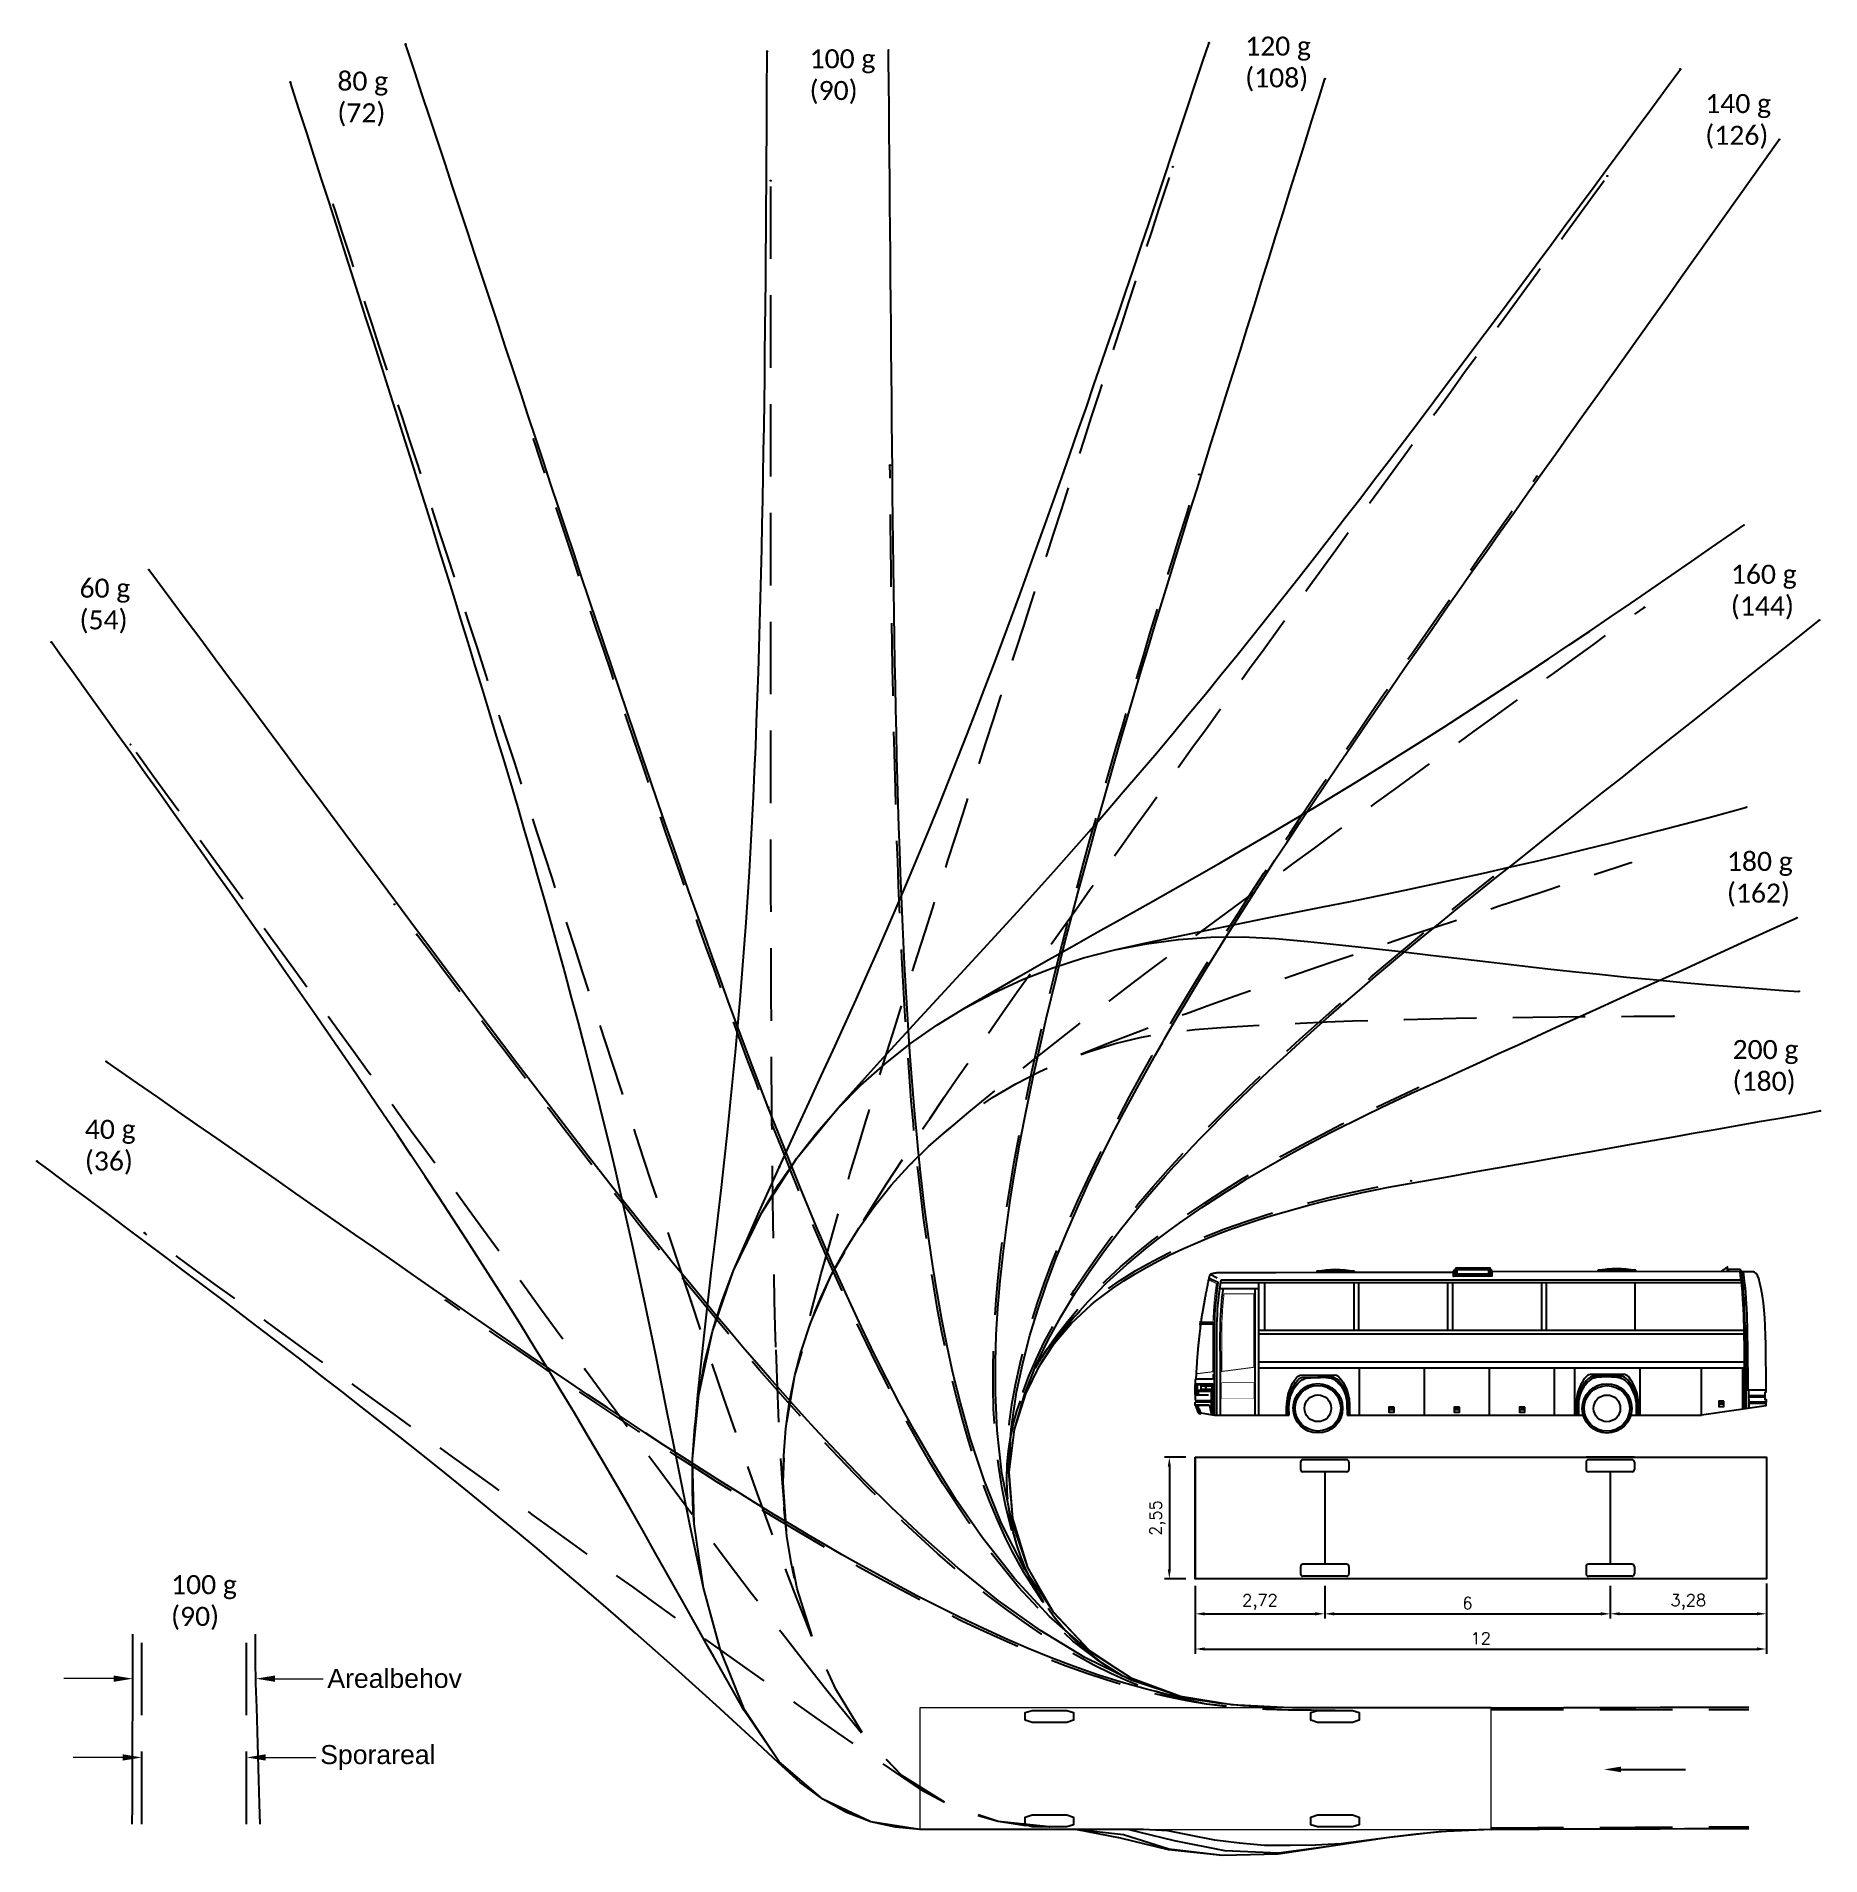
# Model space of a CAD drawing. Header units: millimetres. Extents: x -36 to 1.5, y -0.6 to 37.6.
import ezdxf
from ezdxf import colors
from ezdxf.entities.mleader import LeaderData, LeaderLine
from ezdxf.math import Vec2, Vec3

# ---------------------------------------------------------------- set-up
doc = ezdxf.new("R2010")
doc.units = ezdxf.units.MM
doc.linetypes.add('DASHEDX2', pattern=[1.5, 1, -0.5])
doc.layers.add('Tekst', color=4, linetype='Continuous')
doc.styles.add('BT standard', font='sanss___.ttf')
doc.styles.add('Legend', font='CALIBRI.TTF')
doc.styles.get("Standard").update_dxf_attribs({"font": 'romans'})
doc.dimstyles.new('ISO-25', dxfattribs={"dimtxt": 2.5, "dimasz": 2.5, "dimexe": 1.25, "dimexo": 0.625, "dimtad": 1, "dimtxsty": 'Standard', "dimcen": 2.5, "dimadec": 0, "dimazin": 0, "dimtfac": 1, "dimtmove": 0, "dimatfit": 3, "dimfxl": 1, "dimarcsym": 0})

# ---------------------------------------------------------------- blocks, each defined once
blk = doc.blocks.new('*U3247')
at = {"color": 1, "linetype": 'Continuous', "lineweight": 0, "ltscale": 1.524}
blk.add_lwpolyline([(0, 1.275), (-12, 1.275), (-12, -1.275), (0, -1.275), (0, 1.275), (0, 1.275)], close=True, dxfattribs=at)
at = {"color": 2, "linetype": 'Continuous', "ltscale": 1.524, "flags": 128}
for points in [[(-9.228, 1.018752), (-9.228, 1.177248), (-9.08576, 1.225), (-8.35424, 1.225), (-8.212, 1.177248), (-8.212, 1.018752), (-8.35424, 0.971), (-9.08576, 0.971)], [(-9.228, -1.177248), (-9.228, -1.018752), (-9.08576, -0.971), (-8.35424, -0.971), (-8.212, -1.018752), (-8.212, -1.177248), (-8.35424, -1.225), (-9.08576, -1.225)]]:
    blk.add_lwpolyline(points, close=True, dxfattribs=at)
blk = doc.blocks.new('*U3246')
at = {"color": 2, "linetype": 'Continuous', "ltscale": 1.524, "flags": 128}
for points in [[(-0.508, 1.018752), (-0.508, 1.177248), (-0.36576, 1.225), (0.36576, 1.225), (0.508, 1.177248), (0.508, 1.018752), (0.36576, 0.971), (-0.36576, 0.971)], [(-0.508, -1.177248), (-0.508, -1.018752), (-0.36576, -0.971), (0.36576, -0.971), (0.508, -1.018752), (0.508, -1.177248), (0.36576, -1.225), (-0.36576, -1.225)]]:
    blk.add_lwpolyline(points, close=True, dxfattribs=at)
at = {"rotation": 180}
blk.add_blockref('*U3247', (-2.72, 0), dxfattribs=at)
blk = doc.blocks.new('*U3248')
at = {"color": 2, "lineweight": 0}
blk.add_circle((0, 0), 0.0127, dxfattribs=at)
blk = doc.blocks.new('*U3249')
at = {"color": 2, "lineweight": 0}
blk.add_circle((0, 0), 0.0127, dxfattribs=at)
blk = doc.blocks.new('*U3250')
at = {"color": 2, "lineweight": 0}
blk.add_circle((0, 0), 0.0127, dxfattribs=at)
blk = doc.blocks.new('*U3251')
at = {"color": 1, "lineweight": 0}
blk.add_circle((0, 0), 0.0127, dxfattribs=at)
blk = doc.blocks.new('*U3252')
at = {"color": 1, "lineweight": 0}
blk.add_circle((0, 0), 0.0127, dxfattribs=at)
blk = doc.blocks.new('*U3253')
at = {"color": 2, "lineweight": 0}
blk.add_circle((0, 0), 0.0127, dxfattribs=at)
blk = doc.blocks.new('*U3254')
at = {"color": 2, "lineweight": 0}
blk.add_circle((0, 0), 0.0127, dxfattribs=at)
blk = doc.blocks.new('*U3255')
at = {"color": 2, "lineweight": 0}
blk.add_circle((0, 0), 0.0127, dxfattribs=at)
blk = doc.blocks.new('*U3256')
at = {"color": 1, "lineweight": 0}
blk.add_circle((0, 0), 0.0127, dxfattribs=at)
blk = doc.blocks.new('*U3257')
at = {"color": 1, "lineweight": 0}
blk.add_circle((0, 0), 0.0127, dxfattribs=at)
blk = doc.blocks.new('*U3258')
at = {"color": 2, "lineweight": 0}
blk.add_circle((0, 0), 0.0127, dxfattribs=at)
blk = doc.blocks.new('*U3259')
at = {"color": 2, "lineweight": 0}
blk.add_circle((0, 0), 0.0127, dxfattribs=at)
blk = doc.blocks.new('*U3260')
at = {"color": 1, "lineweight": 0}
blk.add_circle((0, 0), 0.0127, dxfattribs=at)
blk = doc.blocks.new('*U3261')
at = {"color": 2, "lineweight": 0}
blk.add_circle((0, 0), 0.0127, dxfattribs=at)
blk = doc.blocks.new('*U3262')
at = {"color": 2, "lineweight": 0}
blk.add_circle((0, 0), 0.0127, dxfattribs=at)
blk = doc.blocks.new('*U3263')
at = {"color": 2, "lineweight": 0}
blk.add_circle((0, 0), 0.0127, dxfattribs=at)
blk = doc.blocks.new('*U3264')
at = {"color": 1, "lineweight": 0}
blk.add_circle((0, 0), 0.0127, dxfattribs=at)
blk = doc.blocks.new('*U3265')
at = {"color": 1, "lineweight": 0}
blk.add_circle((0, 0), 0.0127, dxfattribs=at)
blk = doc.blocks.new('*U3266')
at = {"color": 1, "lineweight": 0}
blk.add_circle((0, 0), 0.0127, dxfattribs=at)
blk = doc.blocks.new('*U3267')
at = {"color": 2, "lineweight": 0}
blk.add_circle((0, 0), 0.0127, dxfattribs=at)
blk = doc.blocks.new('*U3268')
at = {"color": 2, "lineweight": 0}
blk.add_circle((0, 0), 0.0127, dxfattribs=at)
blk = doc.blocks.new('*U3269')
at = {"color": 2, "lineweight": 0}
blk.add_circle((0, 0), 0.0127, dxfattribs=at)
blk = doc.blocks.new('*U3270')
at = {"color": 1, "lineweight": 0}
blk.add_circle((0, 0), 0.0127, dxfattribs=at)
blk = doc.blocks.new('*U3271')
at = {"color": 1, "lineweight": 0}
blk.add_circle((0, 0), 0.0127, dxfattribs=at)
blk = doc.blocks.new('*U3272')
at = {"color": 2, "lineweight": 0}
blk.add_circle((0, 0), 0.0127, dxfattribs=at)
blk = doc.blocks.new('*U3273')
at = {"color": 1, "lineweight": 0}
blk.add_circle((0, 0), 0.0127, dxfattribs=at)
blk = doc.blocks.new('*U3274')
at = {"color": 2, "lineweight": 0}
blk.add_circle((0, 0), 0.0127, dxfattribs=at)
blk = doc.blocks.new('*U3275')
at = {"color": 2, "lineweight": 0}
blk.add_circle((0, 0), 0.0127, dxfattribs=at)
blk = doc.blocks.new('*U3276')
at = {"color": 1, "lineweight": 0}
blk.add_circle((0, 0), 0.0127, dxfattribs=at)
blk = doc.blocks.new('*U3277')
at = {"color": 1, "lineweight": 0}
blk.add_circle((0, 0), 0.0127, dxfattribs=at)
blk = doc.blocks.new('*U3278')
at = {"color": 1, "lineweight": 0}
blk.add_circle((0, 0), 0.0127, dxfattribs=at)
blk = doc.blocks.new('*U3279')
at = {"color": 2, "lineweight": 0}
blk.add_circle((0, 0), 0.0127, dxfattribs=at)
blk = doc.blocks.new('*U3280')
at = {"color": 2, "lineweight": 0}
blk.add_circle((0, 0), 0.0127, dxfattribs=at)
blk = doc.blocks.new('*U3281')
at = {"color": 2, "lineweight": 0}
blk.add_circle((0, 0), 0.0127, dxfattribs=at)
blk = doc.blocks.new('*U3282')
at = {"color": 1, "lineweight": 0}
blk.add_circle((0, 0), 0.0127, dxfattribs=at)
blk = doc.blocks.new('*U3283')
at = {"color": 1, "lineweight": 0}
blk.add_circle((0, 0), 0.0127, dxfattribs=at)
blk = doc.blocks.new('*U3284')
at = {"color": 2, "lineweight": 0}
blk.add_circle((0, 0), 0.0127, dxfattribs=at)
blk = doc.blocks.new('*U3285')
at = {"color": 1, "lineweight": 0}
blk.add_circle((0, 0), 0.0127, dxfattribs=at)
blk = doc.blocks.new('*U3286')
at = {"color": 2, "lineweight": 0}
blk.add_circle((0, 0), 0.0127, dxfattribs=at)
blk = doc.blocks.new('*U3287')
at = {"color": 2, "lineweight": 0}
blk.add_circle((0, 0), 0.0127, dxfattribs=at)
blk = doc.blocks.new('*U3288')
at = {"color": 1, "lineweight": 0}
blk.add_circle((0, 0), 0.0127, dxfattribs=at)
blk = doc.blocks.new('*U3289')
at = {"color": 1, "lineweight": 0}
blk.add_circle((0, 0), 0.0127, dxfattribs=at)
blk = doc.blocks.new('*U3290')
at = {"color": 1, "lineweight": 0}
blk.add_circle((0, 0), 0.0127, dxfattribs=at)
blk = doc.blocks.new('*U3291')
at = {"color": 2, "lineweight": 0}
blk.add_circle((0, 0), 0.0127, dxfattribs=at)
blk = doc.blocks.new('*U3292')
at = {"color": 2, "lineweight": 0}
blk.add_circle((0, 0), 0.0127, dxfattribs=at)
blk = doc.blocks.new('*U3293')
at = {"color": 2, "lineweight": 0}
blk.add_circle((0, 0), 0.0127, dxfattribs=at)
blk = doc.blocks.new('*U3294')
at = {"color": 1, "lineweight": 0}
blk.add_circle((0, 0), 0.0127, dxfattribs=at)
blk = doc.blocks.new('*U3295')
at = {"color": 1, "lineweight": 0}
blk.add_circle((0, 0), 0.0127, dxfattribs=at)
blk = doc.blocks.new('*U3296')
at = {"color": 2, "lineweight": 0}
blk.add_circle((0, 0), 0.0127, dxfattribs=at)
blk = doc.blocks.new('*U3297')
at = {"color": 2, "lineweight": 0}
blk.add_circle((0, 0), 0.0127, dxfattribs=at)
blk = doc.blocks.new('*U3298')
at = {"color": 2, "lineweight": 0}
blk.add_circle((0, 0), 0.0127, dxfattribs=at)
blk = doc.blocks.new('*U3299')
at = {"color": 1, "lineweight": 0}
blk.add_circle((0, 0), 0.0127, dxfattribs=at)
blk = doc.blocks.new('*U3300')
at = {"color": 1, "lineweight": 0}
blk.add_circle((0, 0), 0.0127, dxfattribs=at)
blk = doc.blocks.new('*D3239')
at = {"color": 0, "lineweight": -2, "transparency": 16777216}
for p, q in [((2.72, -0.15), (2.72, -0.838)), ((8.72, -0.15), (8.72, -0.838)), ((2.92, -0.738), (8.52, -0.738))]:
    blk.add_line(p, q, dxfattribs=at)
at = {"color": 0, "transparency": 16777216}
for points in [[(2.92, -0.705), (2.92, -0.772), (2.72, -0.738)], [(8.52, -0.705), (8.52, -0.772), (8.72, -0.738)]]:
    blk.add_solid(points, dxfattribs=at)
at = {"layer": 'Defpoints', "color": 0, "transparency": 16777216}
for p in [(2.72, 0.05), (8.72, 0.05), (8.72, -0.738)]:
    blk.add_point(p, dxfattribs=at)
at = {"color": 0, "transparency": 16777216, "insert": (5.72, -0.513), "char_height": 0.25, "attachment_point": 5}
blk.add_mtext('6', dxfattribs=at)
blk = doc.blocks.new('*D3240')
at = {"color": 0, "lineweight": -2, "transparency": 16777216}
for p, q in [((0, -0.2), (0, -1.577)), ((12, -0.2), (12, -1.577)), ((0.2, -1.477), (11.8, -1.477))]:
    blk.add_line(p, q, dxfattribs=at)
at = {"color": 0, "transparency": 16777216}
for points in [[(0.2, -1.443), (0.2, -1.51), (0, -1.477)], [(11.8, -1.443), (11.8, -1.51), (12, -1.477)]]:
    blk.add_solid(points, dxfattribs=at)
at = {"layer": 'Defpoints', "color": 0, "transparency": 16777216}
for p in [(0, 0), (12, 0), (12, -1.477)]:
    blk.add_point(p, dxfattribs=at)
at = {"color": 0, "transparency": 16777216, "insert": (6, -1.252), "char_height": 0.25, "attachment_point": 5}
blk.add_mtext('12', dxfattribs=at)
blk = doc.blocks.new('*D3241')
at = {"color": 0, "lineweight": -2, "transparency": 16777216}
for p, q in [((0, -0.15), (0, -0.838)), ((2.72, -0.2), (2.72, -0.838)), ((0.2, -0.738), (2.52, -0.738))]:
    blk.add_line(p, q, dxfattribs=at)
at = {"color": 0, "transparency": 16777216}
for points in [[(0.2, -0.705), (0.2, -0.772), (0, -0.738)], [(2.52, -0.705), (2.52, -0.772), (2.72, -0.738)]]:
    blk.add_solid(points, dxfattribs=at)
at = {"layer": 'Defpoints', "color": 0, "transparency": 16777216}
for p in [(0, 0.05), (2.72, 0), (2.72, -0.738)]:
    blk.add_point(p, dxfattribs=at)
at = {"color": 0, "transparency": 16777216, "insert": (1.36, -0.489), "char_height": 0.25, "attachment_point": 5}
blk.add_mtext('2,72', dxfattribs=at)
blk = doc.blocks.new('*D3242')
at = {"color": 0, "lineweight": -2, "transparency": 16777216}
for p, q in [((-0.2, 2.55), (-0.644, 2.55)), ((-0.544, 2.35), (-0.544, 0.2)), ((-0.2, 0), (-0.644, 0))]:
    blk.add_line(p, q, dxfattribs=at)
at = {"color": 0, "transparency": 16777216}
for points in [[(-0.577, 2.35), (-0.511, 2.35), (-0.544, 2.55)], [(-0.577, 0.2), (-0.511, 0.2), (-0.544, 0)]]:
    blk.add_solid(points, dxfattribs=at)
at = {"layer": 'Defpoints', "color": 0, "transparency": 16777216}
for p in [(0, 2.55), (-0.544, 0), (0, 0)]:
    blk.add_point(p, dxfattribs=at)
at = {"color": 0, "transparency": 16777216, "insert": (-0.793, 1.275), "char_height": 0.25, "attachment_point": 5, "rotation": 90}
blk.add_mtext('2,55', dxfattribs=at)
blk = doc.blocks.new('*D3243')
at = {"color": 0, "lineweight": -2, "transparency": 16777216}
for p, q in [((8.72, -0.15), (8.72, -0.837)), ((12, -0.1), (12, -0.837)), ((8.92, -0.737), (11.8, -0.737))]:
    blk.add_line(p, q, dxfattribs=at)
at = {"color": 0, "transparency": 16777216}
for points in [[(8.92, -0.704), (8.92, -0.77), (8.72, -0.737)], [(11.8, -0.704), (11.8, -0.77), (12, -0.737)]]:
    blk.add_solid(points, dxfattribs=at)
at = {"layer": 'Defpoints', "color": 0, "transparency": 16777216}
for p in [(8.72, 0.05), (12, 0.1), (12, -0.737)]:
    blk.add_point(p, dxfattribs=at)
at = {"color": 0, "transparency": 16777216, "insert": (10.36, -0.488), "char_height": 0.25, "attachment_point": 5}
blk.add_mtext('3,28', dxfattribs=at)
blk = doc.blocks.new('A$C45201630')
for p, q in [((0, 2.55), (0, 0)), ((2.212, 2.45), (2.212, 2.296)), ((3.178, 2.5), (2.262, 2.5)), ((3.228, 2.45), (3.228, 2.296)), ((9.228, 2.55), (8.212, 2.55)), ((8.212, 2.45), (8.212, 2.296)), ((9.178, 2.5), (8.262, 2.5)), ((9.228, 2.45), (9.228, 2.296)), ((3.178, 2.246), (2.262, 2.246)), ((2.72, 2.246), (2.72, 0.304)), ((9.178, 2.246), (8.262, 2.246)), ((8.72, 2.246), (8.72, 0.304)), ((2.212, 0.254), (2.212, 0.1)), ((3.178, 0.304), (2.262, 0.304)), ((3.178, 0.05), (2.262, 0.05)), ((3.228, 0.254), (3.228, 0.1)), ((8.212, 0.254), (8.212, 0.1)), ((9.178, 0.304), (8.262, 0.304)), ((9.178, 0.05), (8.262, 0.05)), ((9.228, 0.254), (9.228, 0.1))]:
    blk.add_line(p, q)
at = {"linetype": 'Continuous'}
for points in [[(2.561, 6.459, -0.10736), (3.34, 6.459, -0.10736)], [(8.469, 6.479, -0.10736), (9.248, 6.479, -0.10736)], [(3.349, 6.429), (3.349, 6.449, 0.414214), (3.339, 6.459), (2.561, 6.459, 0.414214), (2.551, 6.449), (2.551, 6.429)], [(9.257, 6.449), (9.257, 6.469, 0.414214), (9.247, 6.479), (8.469, 6.479, 0.414214), (8.459, 6.469), (8.459, 6.449)], [(0.379, 4.295), (0.379, 4.215, -0.414214), (0.359, 4.195), (0.016, 4.195, 0.414214), (0, 4.179), (0, 4.095), (0.359, 4.095, -0.414214), (0.379, 4.075), (0.379, 3.936), (0.06, 3.936)], [(1.937, 3.433), (1.938, 3.568), (1.942, 3.616), (1.945, 3.661), (1.948, 3.705), (1.96, 3.761), (1.968, 3.821), (1.982, 3.871), (2.002, 3.925), (2.022, 3.969), (2.053, 4.024), (2.077, 4.066), (2.116, 4.122), (2.15, 4.161), (2.18, 4.193), (2.219, 4.218, -0.142638), (2.283, 4.237), (2.864, 4.245, -0.14119), (2.928, 4.227), (2.976, 4.197), (3.014, 4.161), (3.044, 4.127), (3.072, 4.092), (3.099, 4.052), (3.12, 4.015), (3.14, 3.977), (3.159, 3.93), (3.179, 3.879), (3.191, 3.835), (3.2, 3.79), (3.209, 3.746), (3.215, 3.712), (3.22, 3.677), (3.223, 3.432)], [(9.307, 3.433), (9.305, 3.584), (9.3, 3.632), (9.297, 3.677), (9.293, 3.721), (9.28, 3.777), (9.271, 3.837), (9.256, 3.887), (9.237, 3.941), (9.216, 3.984), (9.184, 4.039), (9.159, 4.081), (9.12, 4.136), (9.085, 4.175), (9.054, 4.206), (9.016, 4.231, 0.142638), (8.951, 4.249), (8.371, 4.249, 0.14119), (8.307, 4.231), (8.259, 4.201), (8.221, 4.163), (8.192, 4.129), (8.164, 4.094), (8.138, 4.054), (8.117, 4.017), (8.098, 3.979), (8.079, 3.931), (8.06, 3.88), (8.048, 3.836), (8.04, 3.791), (8.032, 3.746), (8.026, 3.713), (8.021, 3.677), (8.021, 3.433)], [(0.06, 3.868), (0, 3.868), (0, 4.08), (0.344, 4.08, -0.414214), (0.364, 4.06), (0.364, 3.951), (0.06, 3.951), (0.06, 3.856)], [(0.276, 3.856), (0, 3.856), (0, 3.766, 0.414214), (0.02, 3.746), (0.339, 3.746)], [(0.116, 4.054), (0.2, 4.054, -0.414214), (0.216, 4.038), (0.216, 3.99, -0.414214), (0.2, 3.974), (0.116, 3.974)], [(0.302, 3.638), (0.008, 3.638), (0, 3.652), (0, 3.692, -0.414214), (0.02, 3.712), (0.339, 3.712)], [(0, 3.652), (0.283, 3.652, -0.359834), (0.303, 3.636), (0.339, 3.444)]]:
    blk.add_lwpolyline(points, format="xyb", dxfattribs=at)
for points in [[(5.424, 6.451), (5.443, 6.482), (5.465, 6.483), (5.486, 6.53), (6.189, 6.53), (6.201, 6.486), (6.219, 6.486), (6.234, 6.45), (6.234, 6.352), (5.425, 6.35)], [(6.163, 6.494), (6.163, 6.394), (5.505, 6.394), (5.505, 6.494)], [(11.959, 3.811), (11.644, 3.811), (11.644, 3.846), (11.957, 3.846)], [(4.18, 3.606), (4.07, 3.606), (4.07, 3.497), (4.18, 3.497)], [(5.55, 3.606), (5.441, 3.606), (5.441, 3.496), (5.55, 3.496)], [(6.926, 3.606), (6.816, 3.606), (6.816, 3.496), (6.926, 3.496)], [(11.11, 3.727), (11, 3.727), (11, 3.618), (11.11, 3.618)]]:
    blk.add_lwpolyline(points, close=True, dxfattribs=at)
for points in [[(5.486, 6.53), (5.486, 6.37), (6.189, 6.37)], [(6.189, 6.53), (6.189, 6.371)], [(11.186, 6.449), (11.186, 6.549), (11.034, 6.449)], [(11.502, 6.449), (11.448, 6.498), (11.198, 6.498), (11.198, 6.449)], [(11.448, 6.498), (11.448, 6.449)], [(5.425, 6.429), (3.802, 6.429), (2.58, 6.429), (1.701, 6.428), (1.109, 6.427), (0.746, 6.427), (0.555, 6.426), (0.479, 6.425), (0.461, 6.424), (0.453, 6.423), (0.446, 6.422), (0.44, 6.421), (0.434, 6.42), (0.428, 6.419), (0.422, 6.418), (0.417, 6.417), (0.412, 6.417), (0.407, 6.416), (0.402, 6.415), (0.397, 6.414), (0.392, 6.413), (0.387, 6.412), (0.382, 6.411), (0.377, 6.41), (0.373, 6.409), (0.368, 6.408), (0.364, 6.407), (0.359, 6.406), (0.355, 6.405), (0.351, 6.404), (0.348, 6.403), (0.344, 6.402), (0.34, 6.401), (0.337, 6.4), (0.334, 6.399), (0.331, 6.398), (0.328, 6.397), (0.325, 6.396), (0.323, 6.394), (0.32, 6.393), (0.317, 6.391), (0.315, 6.39), (0.312, 6.388), (0.31, 6.385), (0.307, 6.381), (0.304, 6.375), (0.302, 6.368), (0.299, 6.359), (0.295, 6.348), (0.292, 6.334), (0.288, 6.318), (0.284, 6.299), (0.28, 6.279), (0.275, 6.257), (0.271, 6.234), (0.266, 6.21), (0.261, 6.184), (0.256, 6.158), (0.251, 6.132), (0.245, 6.105), (0.24, 6.078), (0.235, 6.051), (0.23, 6.025), (0.224, 5.999), (0.219, 5.974), (0.214, 5.949), (0.21, 5.926), (0.205, 5.903), (0.201, 5.881), (0.197, 5.86), (0.193, 5.839), (0.189, 5.818), (0.185, 5.797), (0.182, 5.777), (0.178, 5.757), (0.175, 5.737), (0.171, 5.716), (0.168, 5.696), (0.164, 5.676), (0.161, 5.655), (0.157, 5.634), (0.153, 5.613), (0.15, 5.592), (0.146, 5.57), (0.142, 5.548), (0.139, 5.526), (0.135, 5.504), (0.131, 5.482), (0.128, 5.46), (0.125, 5.437), (0.122, 5.415), (0.118, 5.392), (0.116, 5.369), (0.113, 5.346), (0.11, 5.322), (0.107, 5.297), (0.104, 5.271), (0.101, 5.244), (0.098, 5.216), (0.095, 5.188), (0.091, 5.158), (0.088, 5.128), (0.085, 5.098), (0.082, 5.067), (0.078, 5.035), (0.075, 5.003), (0.071, 4.972), (0.068, 4.94), (0.065, 4.908), (0.062, 4.877), (0.058, 4.846), (0.056, 4.816), (0.053, 4.786), (0.05, 4.758), (0.048, 4.73), (0.046, 4.702), (0.044, 4.675), (0.042, 4.647), (0.04, 4.619), (0.037, 4.59), (0.035, 4.559), (0.033, 4.528), (0.031, 4.495), (0.029, 4.462), (0.027, 4.429), (0.024, 4.397), (0.022, 4.365), (0.021, 4.336), (0.019, 4.309)], [(0.405, 3.433), (0.403, 5.125), (0.404, 5.251), (0.407, 5.349), (0.409, 5.441), (0.415, 5.543), (0.42, 5.65), (0.428, 5.744), (0.437, 5.851), (0.451, 5.988), (0.483, 6.219), (0.295, 6.309)], [(0.464, 6.316), (0.313, 6.388)], [(0.454, 4.431), (0.454, 5.125), (0.454, 5.25), (0.457, 5.348), (0.46, 5.439), (0.466, 5.54), (0.471, 5.647), (0.478, 5.74), (0.487, 5.847), (0.501, 5.982), (0.542, 6.278)], [(0.534, 6.224), (9.569, 6.224)], [(0.542, 6.278), (11.469, 6.278)], [(1.338, 3.433), (1.338, 6.224)], [(1.464, 5.222), (1.464, 6.224)], [(3.341, 5.222), (3.341, 6.224)], [(3.44, 5.222), (3.44, 6.224)], [(5.309, 5.222), (5.309, 6.224)], [(5.416, 5.222), (5.416, 6.224)], [(5.465, 6.483), (5.451, 6.429), (5.462, 6.397), (5.486, 6.37)], [(6.201, 6.486), (6.215, 6.429), (6.212, 6.395), (6.189, 6.371)], [(11.501, 6.449), (6.234, 6.45)], [(7.281, 5.222), (7.281, 6.224)], [(7.379, 5.222), (7.379, 6.224)], [(9.246, 5.222), (9.246, 6.224)], [(9.569, 6.224), (11.476, 6.224)], [(11.534, 5.193), (11.536, 5.308), (11.525, 5.42), (11.524, 5.54), (11.517, 5.664), (11.514, 5.772), (11.509, 5.881), (11.496, 6.009), (11.494, 6.098), (11.484, 6.149), (11.475, 6.238), (11.465, 6.313), (11.451, 6.442)], [(11.56, 5.193), (11.563, 5.309), (11.551, 5.421), (11.55, 5.541), (11.544, 5.665), (11.54, 5.773), (11.535, 5.883), (11.523, 6.011), (11.52, 6.1), (11.51, 6.153), (11.501, 6.241), (11.491, 6.316), (11.477, 6.444)], [(11.996, 3.631), (11.994, 3.677), (11.646, 3.674), (11.646, 3.713), (12, 3.712), (12, 3.754), (11.973, 3.758), (11.973, 3.92), (11.993, 3.926), (11.993, 3.991), (11.989, 4.924), (11.983, 5.103), (11.976, 5.314), (11.971, 5.483), (11.956, 5.639), (11.942, 5.795), (11.921, 5.933), (11.891, 6.088), (11.864, 6.207), (11.843, 6.307), (11.817, 6.368), (11.786, 6.408), (11.752, 6.438), (11.729, 6.447), (11.692, 6.448), (11.501, 6.449)], [(11.604, 5.192), (11.606, 5.311), (11.595, 5.423), (11.594, 5.542), (11.587, 5.667), (11.584, 5.775), (11.579, 5.886), (11.566, 6.013), (11.564, 6.105), (11.553, 6.16), (11.544, 6.246), (11.534, 6.321), (11.521, 6.449)], [(0.517, 6.098), (1.338, 6.098)], [(0.528, 4.431), (0.527, 5.125), (0.528, 5.249), (0.531, 5.346), (0.533, 5.436), (0.539, 5.536), (0.544, 5.643), (0.551, 5.734), (0.561, 5.839), (0.575, 5.973), (0.592, 6.098)], [(1.262, 3.433), (1.262, 6.098)], [(0.102, 5.407), (0.096, 5.329)], [(0.105, 5.329), (0.096, 5.329)], [(1.338, 5.222), (9.569, 5.222)], [(1.338, 5.146), (9.569, 5.146)], [(9.569, 5.222), (11.534, 5.222)], [(9.569, 5.146), (11.535, 5.146)], [(11.548, 3.566), (11.543, 4.916), (11.537, 5.089), (11.534, 5.19)], [(11.573, 3.962), (11.569, 4.916), (11.563, 5.09), (11.56, 5.19)], [(11.616, 3.962), (11.612, 4.917), (11.607, 5.091), (11.604, 5.192)], [(0.019, 4.309), (0.013, 4.195)], [(0.454, 3.433), (0.454, 4.431)], [(0.528, 3.433), (0.528, 4.431)], [(1.338, 4.554), (9.569, 4.554)], [(1.338, 4.431), (9.569, 4.431)], [(1.918, 3.433), (1.918, 3.579), (1.924, 3.675), (1.94, 3.785), (1.955, 3.875), (1.978, 3.951), (2.015, 4.037), (2.047, 4.107), (2.081, 4.158), (2.119, 4.211), (2.132, 4.232), (2.15, 4.25), (2.207, 4.275), (2.933, 4.286), (2.966, 4.277), (2.994, 4.264), (3.019, 4.238), (3.053, 4.202), (3.082, 4.165), (3.105, 4.121), (3.133, 4.076), (3.157, 4.033), (3.176, 3.985), (3.198, 3.926), (3.213, 3.873), (3.223, 3.819), (3.232, 3.78), (3.236, 3.734), (3.24, 3.672), (3.241, 3.609), (3.243, 3.551), (3.244, 3.433)], [(1.973, 3.433), (1.97, 3.594), (1.971, 3.67), (1.982, 3.733), (1.992, 3.79), (2.005, 3.836), (2.022, 3.882), (2.048, 3.945), (2.079, 4.005), (2.114, 4.052), (2.153, 4.098), (2.204, 4.149), (2.249, 4.178), (2.304, 4.204), (2.367, 4.217), (2.427, 4.222), (2.491, 4.226), (2.546, 4.23), (2.632, 4.23), (2.694, 4.231), (2.75, 4.225), (2.803, 4.221), (2.86, 4.21), (2.912, 4.192), (2.952, 4.16), (2.986, 4.133), (3.01, 4.103), (3.039, 4.071), (3.065, 4.043), (3.094, 3.995), (3.116, 3.955), (3.139, 3.912), (3.151, 3.875), (3.163, 3.828), (3.174, 3.786), (3.185, 3.739), (3.188, 3.68), (3.191, 3.432)], [(3.453, 3.433), (3.453, 4.431)], [(4.816, 3.433), (4.816, 4.431)], [(6.186, 3.433), (6.186, 4.431)], [(7.552, 3.433), (7.552, 4.431)], [(7.973, 3.433), (7.973, 4.431)], [(9.327, 3.433), (9.324, 3.595), (9.317, 3.692), (9.3, 3.801), (9.284, 3.891), (9.26, 3.967), (9.222, 4.052), (9.189, 4.122), (9.154, 4.172), (9.116, 4.225), (9.102, 4.245), (9.084, 4.264), (9.027, 4.288), (8.301, 4.29), (8.268, 4.281), (8.24, 4.267), (8.215, 4.241), (8.182, 4.204), (8.153, 4.167), (8.131, 4.122), (8.103, 4.077), (8.08, 4.034), (8.061, 3.985), (8.04, 3.927), (8.026, 3.873), (8.017, 3.819), (8.008, 3.78), (8.004, 3.734), (8.002, 3.672), (8.002, 3.609), (8, 3.551), (8, 3.433)], [(9.271, 3.433), (9.273, 3.61), (9.271, 3.686), (9.259, 3.749), (9.248, 3.806), (9.234, 3.852), (9.216, 3.897), (9.19, 3.96), (9.158, 4.02), (9.123, 4.067), (9.083, 4.112), (9.031, 4.162), (8.986, 4.191), (8.931, 4.216), (8.868, 4.228), (8.807, 4.232), (8.744, 4.235), (8.688, 4.239), (8.602, 4.238), (8.541, 4.237), (8.485, 4.231), (8.431, 4.226), (8.375, 4.214), (8.323, 4.196), (8.284, 4.164), (8.25, 4.136), (8.226, 4.106), (8.197, 4.074), (8.172, 4.045), (8.143, 3.997), (8.122, 3.957), (8.1, 3.913), (8.088, 3.876), (8.076, 3.829), (8.066, 3.787), (8.056, 3.74), (8.053, 3.68), (8.053, 3.433)], [(9.348, 3.433), (9.348, 4.431)], [(9.569, 4.554), (11.544, 4.554)], [(9.569, 4.431), (11.545, 4.431)], [(10.637, 3.433), (10.637, 4.431)], [(11.503, 3.559), (11.503, 4.431)], [(0.116, 4.08), (0.116, 3.951)], [(0.339, 3.444), (0.339, 3.936)], [(0.351, 3.442), (0.351, 3.936)], [(0.364, 3.439), (0.364, 3.936)], [(0.379, 3.437), (0.379, 3.936)], [(11.993, 3.963), (11.572, 3.962)], [(11.572, 3.962), (11.578, 3.57)], [(11.623, 3.963), (11.629, 3.578)], [(0.008, 3.638), (0.053, 3.496), (0.069, 3.491), (0.071, 3.618), (0.058, 3.611), (0.069, 3.491), (0.078, 3.472), (0.111, 3.466), (0.119, 3.481), (0.082, 3.577)], [(0.013, 3.746), (0.013, 3.712)], [(0.119, 3.481), (0.405, 3.433), (1.973, 3.433)], [(4.07, 3.551), (4.18, 3.551)], [(5.441, 3.551), (5.55, 3.551)], [(6.816, 3.551), (6.926, 3.551)], [(11.996, 3.631), (10.637, 3.433)], [(11, 3.672), (11.11, 3.672)], [(3.191, 3.433), (8.153, 3.433)], [(9.15, 3.433), (10.637, 3.433)]]:
    blk.add_lwpolyline(points, dxfattribs=at)
for points, const_width in [([(0.281, 6.28), (0.445, 6.201), (0.417, 5.992), (0.402, 5.855), (0.393, 5.747), (0.385, 5.653), (0.38, 5.544), (0.374, 5.442), (0.372, 5.35), (0.369, 5.252), (0.368, 5.126), (0.369, 4.347), (0.008, 4.304)], 0.02), ([(0.368, 5.366), (0.101, 5.367)], 0.0799)]:
    blk.add_lwpolyline(points, dxfattribs=dict(at, const_width=const_width))
for points, const_width in [([(0.558, 4.353), (1.232, 4.441), (1.232, 5.982), (0.606, 5.982), (0.604, 5.969), (0.59, 5.837), (0.581, 5.731), (0.574, 5.641), (0.569, 5.534), (0.563, 5.434), (0.561, 5.345), (0.558, 5.249), (0.557, 5.125)], 0.02), ([(1.236, 4.117), (0.557, 4.117), (0.557, 3.777), (1.236, 3.777)], 0.00998)]:
    blk.add_lwpolyline(points, close=True, dxfattribs=dict(at, const_width=const_width))
for points in [[(0.04, 4.059), (0.028, 4.058, 0.408459), (0.02, 4.05), (0.019, 3.901, 0.419828), (0.028, 3.892), (0.041, 3.893, 0.412935), (0.049, 3.901), (0.049, 4.05, 0.415657)], [(0.351, 4.039), (0.351, 3.991, -0.414214), (0.335, 3.975), (0.247, 3.975, -0.414214), (0.231, 3.991), (0.231, 4.039, -0.414214), (0.247, 4.055), (0.335, 4.055, -0.414214)]]:
    blk.add_lwpolyline(points, format="xyb", close=True, dxfattribs=at)
blk.add_lwpolyline([(0, 2.55), (12, 2.55), (12, 0), (0, 0)], close=True)
for centre, radius in [((2.578, 3.58), 0.519), ((2.578, 3.58), 0.479), ((2.578, 3.58), 0.28), ((8.651, 3.578), 0.519), ((8.651, 3.578), 0.479), ((8.651, 3.578), 0.28), ((4.128, 3.574), 0.00875), ((5.499, 3.573), 0.00875), ((6.874, 3.573), 0.00875), ((11.058, 3.695), 0.00875)]:
    blk.add_circle(centre, radius, dxfattribs=at)
for centre, start, end in [((2.262, 2.45), 90, 180), ((2.262, 2.296), 180, 270), ((3.178, 2.45), 0, 90), ((3.178, 2.296), 270, 0), ((8.262, 2.45), 90, 180), ((8.262, 2.296), 180, 270), ((9.178, 2.45), 0, 90), ((9.178, 2.296), 270, 0), ((2.262, 0.254), 90, 180), ((2.262, 0.1), 180, 270), ((3.178, 0.254), 0, 90), ((3.178, 0.1), 270, 0), ((8.262, 0.254), 90, 180), ((8.262, 0.1), 180, 270), ((9.178, 0.254), 0, 90), ((9.178, 0.1), 270, 0)]:
    blk.add_arc(centre, 0.05, start, end)
dim = blk.add_linear_dim(base=(-0.544, 0), p1=(0, 2.55), p2=(0, 0), angle=270, dimstyle='ISO-25', override={"dimtxt": 0.25, "dimasz": 0.2, "dimexe": 0.1, "dimexo": 0.2, "dimgap": 0.1})
dim.commit()
dim.dimension.update_dxf_attribs({"geometry": '*D3242', "text_midpoint": (-0.793, 1.275)})
for base, p1, p2, picture, middle in [((2.72, -0.738), (0, 0.05), (2.72, 0), '*D3241', (1.36, -0.489)), ((12, -1.477), (0, 0), (12, 0), '*D3240', (6, -1.252)), ((8.72, -0.738), (2.72, 0.05), (8.72, 0.05), '*D3239', (5.72, -0.513)), ((12, -0.737), (8.72, 0.05), (12, 0.1), '*D3243', (10.36, -0.488))]:
    dim = blk.add_linear_dim(base=base, p1=p1, p2=p2, dimstyle='ISO-25', override={"dimtxt": 0.25, "dimasz": 0.2, "dimexe": 0.1, "dimexo": 0.2, "dimgap": 0.1})
    dim.commit()
    dim.dimension.update_dxf_attribs({"geometry": picture, "text_midpoint": middle})
blk = doc.blocks.new('signatur')
at = {"color": 1, "linetype": 'Continuous', "ltscale": 1.524, "flags": 128}
for points in [[(875.573, 75.73), (875.575, 76.108), (875.577, 76.618), (875.579, 77.128), (875.58, 77.638), (875.582, 78.147), (875.583, 78.657), (875.584, 79.166), (875.585, 79.675), (875.585, 79.721)], [(878.256, 75.73), (878.244, 76.155), (878.23, 76.66), (878.215, 77.166), (878.2, 77.672), (878.186, 78.178), (878.171, 78.684), (878.164, 79.191), (878.162, 79.698), (878.162, 79.721)]]:
    blk.add_lwpolyline(points, dxfattribs=at)
at = {"color": 2, "linetype": 'DASHEDX2', "ltscale": 1.524, "flags": 128}
for points in [[(875.773, 75.73), (875.773, 75.732), (875.773, 76.241), (875.773, 76.751), (875.773, 77.26), (875.773, 77.766), (875.773, 78.275), (875.773, 78.784), (875.773, 79.293), (875.773, 79.721)], [(877.974, 75.73), (877.974, 75.732), (877.974, 76.241), (877.974, 76.751), (877.974, 77.26), (877.974, 77.766), (877.974, 78.275), (877.974, 78.784), (877.974, 79.293), (877.974, 79.721)]]:
    blk.add_lwpolyline(points, dxfattribs=at)
at = {"layer": 'Tekst', "insert": (876.387, 80.96), "char_height": 0.4, "attachment_point": 1, "style": 'Legend'}
blk.add_mtext_dynamic_manual_height_columns('100 g \\P(90)', width=2.42155, gutter_width=12.5, heights=[0], dxfattribs=at)
ml = blk.add_multileader_mtext('Standard')
ml.set_content('', color=256)
ml.set_leader_properties(lineweight=9)
ml.build(insert=Vec2(0, 0))
ml.multileader.update_dxf_attribs({"text_right_attachment_type": 6, "dogleg_length": 0.1, "arrow_head_size": 0.4})
ctx = ml.context
ctx.base_point, ctx.char_height, ctx.arrow_head_size, ctx.landing_gap_size, ctx.plane_origin = Vec3(874.047, 79.085), 0.6, 0.4, 0.09, Vec3(875.584, 78.785)
ctx.right_attachment, ctx.text_align_type = 6, 2
notes = []
notes.append((ctx, [(0, (1, 1, 0), (874.327, 78.785), (-1, 0), 0.1, [(0, [(875.584, 78.785)], 0, [])])]))
ctx.mtext.insert, ctx.mtext.alignment, ctx.mtext.flow_direction = Vec3(874.137, 79.385), 3, 5
ml = blk.add_multileader_mtext('Standard')
ml.set_content('Arealbehov', color=256, style='BT standard')
ml.set_leader_properties(lineweight=9)
ml.build(insert=Vec2(0, 0))
ml.multileader.update_dxf_attribs({"text_right_attachment_type": 6, "dogleg_length": 0.1, "arrow_head_size": 0.4})
ctx = ml.context
ctx.base_point, ctx.char_height, ctx.arrow_head_size, ctx.landing_gap_size, ctx.plane_origin = Vec3(879.581, 78.784), 0.4, 0.4, 0.09, Vec3(878.124, 78.784)
ctx.right_attachment = 6
notes.append((ctx, [(0, (1, 1, 0), (879.526, 78.784), (1, 0), 0.0548, [(0, [(878.169, 78.785)], 0, [])])]))
ctx.mtext.insert, ctx.mtext.flow_direction = Vec3(879.671, 78.991), 5
ml = blk.add_multileader_mtext('Standard')
ml.set_content('', color=256)
ml.set_leader_properties(lineweight=9)
ml.build(insert=Vec2(0, 0))
ml.multileader.update_dxf_attribs({"text_right_attachment_type": 6, "dogleg_length": 0.1, "arrow_head_size": 0.4})
ctx = ml.context
ctx.base_point, ctx.char_height, ctx.arrow_head_size, ctx.landing_gap_size, ctx.plane_origin = Vec3(874.237, 77.43), 0.6, 0.4, 0.09, Vec3(875.773, 77.13)
ctx.right_attachment, ctx.text_align_type = 6, 2
notes.append((ctx, [(0, (1, 1, 0), (874.517, 77.13), (-1, 0), 0.1, [(0, [(875.773, 77.13)], 0, [])])]))
ctx.mtext.insert, ctx.mtext.alignment, ctx.mtext.flow_direction = Vec3(874.327, 77.73), 3, 5
ml = blk.add_multileader_mtext('Standard')
ml.set_content('Sporareal', color=256, style='BT standard')
ml.set_leader_properties(lineweight=9)
ml.build(insert=Vec2(0, 0))
ml.multileader.update_dxf_attribs({"text_right_attachment_type": 6, "dogleg_length": 0.1, "arrow_head_size": 0.4})
ctx = ml.context
ctx.base_point, ctx.char_height, ctx.arrow_head_size, ctx.landing_gap_size, ctx.plane_origin = Vec3(879.431, 77.13), 0.4, 0.4, 0.09, Vec3(877.929, 77.13)
ctx.right_attachment = 6
notes.append((ctx, [(0, (1, 1, 0), (879.331, 77.13), (1, 0), 0.1, [(0, [(877.974, 77.13)], 0, [])])]))
ctx.mtext.insert, ctx.mtext.flow_direction = Vec3(879.521, 77.39), 5
for ctx, leaders in notes:
    for number, flags, end, landing, length, lines in leaders:
        leader = LeaderData()
        leader.index, (leader.has_last_leader_line, leader.has_dogleg_vector, leader.attachment_direction) = number, flags
        leader.last_leader_point, leader.dogleg_vector, leader.dogleg_length = Vec3(end), Vec3(landing), length
        for number, points, colour, breaks in lines:
            line = LeaderLine()
            line.index, line.vertices, line.color, line.breaks = number, Vec3.list(points), colors.encode_raw_color(colour), breaks
            leader.lines.append(line)
        ctx.leaders.append(leader)
blk = doc.blocks.new('BUS 12 B')
at = {"color": 1, "linetype": 'Continuous', "ltscale": 1.524, "flags": 128}
for points in [[(-20.371, 13.861), (-20.265, 14.092), (-20.003, 14.663), (-19.745, 15.223), (-19.492, 15.774), (-19.243, 16.317), (-18.999, 16.852), (-18.76, 17.381), (-18.526, 17.905), (-18.297, 18.423), (-18.073, 18.938), (-17.854, 19.448), (-17.638, 19.956), (-17.427, 20.46), (-17.22, 20.962), (-17.016, 21.462), (-16.816, 21.96), (-16.619, 22.456), (-16.426, 22.951), (-16.235, 23.445), (-16.046, 23.938), (-15.86, 24.43), (-15.676, 24.921), (-15.494, 25.411), (-15.315, 25.901), (-15.136, 26.39), (-14.96, 26.879), (-14.785, 27.367), (-14.612, 27.855), (-14.439, 28.342), (-14.268, 28.83), (-14.098, 29.317), (-13.929, 29.803), (-13.761, 30.29), (-13.594, 30.776), (-13.427, 31.263), (-13.262, 31.749), (-13.096, 32.235), (-12.932, 32.721), (-12.768, 33.207), (-12.605, 33.692), (-12.442, 34.178), (-12.279, 34.663), (-12.117, 35.149), (-11.955, 35.634), (-11.794, 36.12), (-11.633, 36.605), (-11.472, 37.09), (-11.344, 37.478)], [(-20.605, 15.114), (-20.773, 15.552), (-20.941, 15.994), (-21.109, 16.441), (-21.277, 16.891), (-21.444, 17.344), (-21.61, 17.801), (-21.776, 18.26), (-21.941, 18.721), (-22.106, 19.184), (-22.271, 19.649), (-22.435, 20.116), (-22.599, 20.585), (-22.762, 21.054), (-22.924, 21.525), (-23.087, 21.998), (-23.249, 22.471), (-23.41, 22.945), (-23.572, 23.42), (-23.733, 23.896), (-23.893, 24.372), (-24.054, 24.849), (-24.214, 25.326), (-24.374, 25.805), (-24.534, 26.283), (-24.693, 26.762), (-24.853, 27.241), (-25.012, 27.721), (-25.171, 28.201), (-25.33, 28.682), (-25.489, 29.162), (-25.647, 29.643), (-25.806, 30.124), (-25.965, 30.605), (-26.124, 31.086), (-26.283, 31.568), (-26.442, 32.049), (-26.601, 32.531), (-26.76, 33.013), (-26.919, 33.495), (-27.078, 33.977), (-27.237, 34.459), (-27.396, 34.941), (-27.556, 35.423), (-27.715, 35.905), (-27.874, 36.387), (-28.033, 36.87), (-28.192, 37.352), (-28.224, 37.449)], [(-21.715, 12.357), (-21.659, 12.836), (-21.591, 13.427), (-21.525, 14.01), (-21.462, 14.585), (-21.402, 15.153), (-21.346, 15.716), (-21.292, 16.273), (-21.242, 16.825), (-21.195, 17.373), (-21.151, 17.917), (-21.11, 18.457), (-21.071, 18.995), (-21.035, 19.529), (-21.002, 20.062), (-20.971, 20.592), (-20.943, 21.12), (-20.917, 21.646), (-20.892, 22.171), (-20.869, 22.694), (-20.849, 23.216), (-20.829, 23.737), (-20.811, 24.257), (-20.795, 24.776), (-20.78, 25.294), (-20.766, 25.812), (-20.753, 26.328), (-20.741, 26.845), (-20.73, 27.36), (-20.72, 27.875), (-20.711, 28.39), (-20.702, 28.904), (-20.694, 29.417), (-20.687, 29.931), (-20.68, 30.444), (-20.674, 30.957), (-20.668, 31.469), (-20.663, 31.982), (-20.658, 32.494), (-20.654, 33.006), (-20.65, 33.517), (-20.646, 34.029), (-20.643, 34.54), (-20.64, 35.051), (-20.637, 35.562), (-20.634, 36.073), (-20.632, 36.584), (-20.629, 37.095), (-20.628, 37.299)], [(-17.454, 14.226), (-17.486, 14.551), (-17.525, 14.968), (-17.561, 15.395), (-17.596, 15.832), (-17.628, 16.276), (-17.659, 16.728), (-17.688, 17.186), (-17.715, 17.65), (-17.741, 18.119), (-17.764, 18.592), (-17.787, 19.069), (-17.807, 19.549), (-17.826, 20.032), (-17.844, 20.518), (-17.86, 21.007), (-17.875, 21.497), (-17.889, 21.99), (-17.902, 22.484), (-17.914, 22.979), (-17.925, 23.476), (-17.935, 23.974), (-17.945, 24.474), (-17.953, 24.974), (-17.961, 25.475), (-17.969, 25.977), (-17.975, 26.479), (-17.982, 26.983), (-17.987, 27.486), (-17.993, 27.991), (-17.998, 28.496), (-18.002, 29.001), (-18.007, 29.506), (-18.011, 30.012), (-18.016, 30.519), (-18.021, 31.025), (-18.025, 31.532), (-18.03, 32.039), (-18.035, 32.546), (-18.039, 33.054), (-18.044, 33.562), (-18.049, 34.069), (-18.053, 34.577), (-18.058, 35.086), (-18.063, 35.594), (-18.067, 36.102), (-18.072, 36.611), (-18.077, 37.119), (-18.079, 37.323)], [(-17.063, 17.381), (-16.979, 17.471), (-16.567, 17.918), (-16.161, 18.358), (-15.762, 18.793), (-15.37, 19.223), (-14.985, 19.649), (-14.606, 20.071), (-14.233, 20.491), (-13.865, 20.909), (-13.503, 21.324), (-13.146, 21.739), (-12.793, 22.152), (-12.444, 22.564), (-12.1, 22.975), (-11.758, 23.386), (-11.421, 23.796), (-11.086, 24.206), (-10.754, 24.616), (-10.425, 25.025), (-10.099, 25.435), (-9.774, 25.844), (-9.452, 26.254), (-9.131, 26.663), (-8.812, 27.073), (-8.495, 27.482), (-8.179, 27.892), (-7.865, 28.302), (-7.552, 28.712), (-7.24, 29.122), (-6.929, 29.532), (-6.619, 29.942), (-6.31, 30.352), (-6.001, 30.762), (-5.694, 31.173), (-5.387, 31.583), (-5.081, 31.994), (-4.775, 32.404), (-4.47, 32.815), (-4.165, 33.226), (-3.861, 33.637), (-3.557, 34.048), (-3.254, 34.459), (-2.951, 34.87), (-2.648, 35.281), (-2.345, 35.692), (-2.043, 36.103), (-1.741, 36.514), (-1.44, 36.926)], [(-15.22, 14.865), (-15.192, 15.008), (-15.117, 15.376), (-15.037, 15.758), (-14.951, 16.153), (-14.86, 16.558), (-14.764, 16.974), (-14.663, 17.398), (-14.558, 17.829), (-14.449, 18.267), (-14.336, 18.71), (-14.219, 19.158), (-14.099, 19.611), (-13.976, 20.067), (-13.85, 20.527), (-13.722, 20.99), (-13.591, 21.455), (-13.458, 21.922), (-13.324, 22.391), (-13.187, 22.862), (-13.048, 23.334), (-12.908, 23.808), (-12.767, 24.282), (-12.624, 24.758), (-12.48, 25.235), (-12.335, 25.713), (-12.189, 26.191), (-12.042, 26.67), (-11.894, 27.149), (-11.745, 27.629), (-11.596, 28.11), (-11.446, 28.591), (-11.296, 29.072), (-11.145, 29.554), (-10.995, 30.036), (-10.844, 30.519), (-10.693, 31.002), (-10.543, 31.485), (-10.392, 31.969), (-10.241, 32.453), (-10.09, 32.937), (-9.939, 33.421), (-9.787, 33.906), (-9.636, 34.39), (-9.485, 34.875), (-9.333, 35.36), (-9.182, 35.845), (-9.031, 36.33), (-8.909, 36.719)], [(-23.693, 13.263), (-23.818, 13.796), (-23.944, 14.325), (-24.072, 14.849), (-24.201, 15.37), (-24.333, 15.888), (-24.466, 16.403), (-24.6, 16.915), (-24.736, 17.424), (-24.874, 17.931), (-25.013, 18.436), (-25.153, 18.939), (-25.294, 19.441), (-25.437, 19.941), (-25.58, 20.439), (-25.725, 20.936), (-25.87, 21.432), (-26.017, 21.928), (-26.164, 22.422), (-26.312, 22.915), (-26.461, 23.407), (-26.61, 23.899), (-26.76, 24.39), (-26.91, 24.88), (-27.061, 25.37), (-27.213, 25.859), (-27.365, 26.348), (-27.517, 26.836), (-27.67, 27.324), (-27.823, 27.812), (-27.976, 28.299), (-28.13, 28.786), (-28.284, 29.273), (-28.438, 29.759), (-28.592, 30.246), (-28.747, 30.732), (-28.902, 31.217), (-29.057, 31.703), (-29.212, 32.189), (-29.367, 32.674), (-29.523, 33.159), (-29.678, 33.644), (-29.834, 34.129), (-29.99, 34.614), (-30.146, 35.099), (-30.302, 35.583), (-30.458, 36.068), (-30.614, 36.552), (-30.646, 36.649)], [(-12.316, 16.486), (-12.277, 16.554), (-12.076, 16.9), (-11.867, 17.255), (-11.65, 17.617), (-11.425, 17.987), (-11.194, 18.363), (-10.957, 18.743), (-10.714, 19.128), (-10.466, 19.517), (-10.214, 19.909), (-9.958, 20.304), (-9.697, 20.701), (-9.434, 21.1), (-9.167, 21.5), (-8.898, 21.903), (-8.626, 22.306), (-8.351, 22.711), (-8.075, 23.116), (-7.796, 23.522), (-7.516, 23.929), (-7.234, 24.337), (-6.95, 24.745), (-6.666, 25.154), (-6.38, 25.563), (-6.093, 25.972), (-5.805, 26.382), (-5.516, 26.791), (-5.226, 27.201), (-4.935, 27.612), (-4.644, 28.022), (-4.352, 28.433), (-4.06, 28.843), (-3.767, 29.255), (-3.474, 29.666), (-3.182, 30.078), (-2.888, 30.49), (-2.595, 30.902), (-2.302, 31.315), (-2.008, 31.727), (-1.714, 32.14), (-1.421, 32.553), (-1.127, 32.966), (-0.833, 33.379), (-0.539, 33.793), (-0.245, 34.206), (0.05, 34.62), (0.344, 35.034), (0.638, 35.447)], [(-21.702, 10.664), (-21.575, 11.051), (-21.334, 11.686), (-21.055, 12.306), (-20.739, 12.908), (-20.388, 13.49), (-20.003, 14.049), (-19.585, 14.585), (-19.136, 15.095), (-18.657, 15.577), (-18.15, 16.03), (-17.617, 16.452), (-17.06, 16.841), (-16.481, 17.197), (-15.903, 17.536), (-15.334, 17.865), (-14.773, 18.183), (-14.222, 18.494), (-13.68, 18.798), (-13.147, 19.097), (-12.622, 19.391), (-12.107, 19.682), (-11.599, 19.97), (-11.099, 20.257), (-10.606, 20.542), (-10.12, 20.826), (-9.64, 21.11), (-9.165, 21.393), (-8.696, 21.677), (-8.231, 21.961), (-7.771, 22.245), (-7.315, 22.53), (-6.863, 22.815), (-6.414, 23.101), (-5.968, 23.387), (-5.525, 23.674), (-5.085, 23.962), (-4.647, 24.25), (-4.211, 24.539), (-3.777, 24.829), (-3.345, 25.119), (-2.915, 25.41), (-2.486, 25.702), (-2.059, 25.994), (-1.633, 26.286), (-1.208, 26.579), (-0.784, 26.873), (-0.361, 27.167), (-0.108, 27.343)], [(-19.618, 8.361), (-19.771, 8.527), (-20.032, 8.815), (-20.299, 9.115), (-20.573, 9.426), (-20.852, 9.746), (-21.136, 10.076), (-21.422, 10.413), (-21.712, 10.758), (-22.004, 11.109), (-22.298, 11.467), (-22.593, 11.829), (-22.89, 12.196), (-23.188, 12.567), (-23.487, 12.942), (-23.786, 13.321), (-24.086, 13.703), (-24.386, 14.087), (-24.686, 14.474), (-24.987, 14.864), (-25.288, 15.255), (-25.589, 15.649), (-25.89, 16.044), (-26.191, 16.44), (-26.492, 16.838), (-26.793, 17.237), (-27.094, 17.638), (-27.395, 18.039), (-27.696, 18.441), (-27.997, 18.844), (-28.298, 19.248), (-28.599, 19.653), (-28.9, 20.058), (-29.202, 20.464), (-29.503, 20.869), (-29.805, 21.275), (-30.107, 21.682), (-30.41, 22.088), (-30.712, 22.495), (-31.015, 22.902), (-31.317, 23.309), (-31.62, 23.716), (-31.923, 24.124), (-32.226, 24.531), (-32.529, 24.939), (-32.833, 25.347), (-33.136, 25.755), (-33.439, 26.163), (-33.621, 26.408)], [(-13.106, 12.67), (-12.999, 12.802), (-12.82, 13.021), (-12.637, 13.238), (-12.452, 13.452), (-12.264, 13.665), (-12.074, 13.875), (-11.882, 14.084), (-11.688, 14.29), (-11.492, 14.495), (-11.294, 14.699), (-11.095, 14.9), (-10.893, 15.101), (-10.69, 15.3), (-10.471, 15.513), (-10.233, 15.739), (-9.98, 15.977), (-9.711, 16.225), (-9.428, 16.483), (-9.133, 16.748), (-8.827, 17.019), (-8.511, 17.296), (-8.185, 17.577), (-7.851, 17.862), (-7.509, 18.15), (-7.161, 18.441), (-6.807, 18.734), (-6.447, 19.028), (-6.082, 19.324), (-5.713, 19.621), (-5.34, 19.919), (-4.964, 20.218), (-4.585, 20.519), (-4.205, 20.822), (-3.823, 21.127), (-3.439, 21.432), (-3.054, 21.739), (-2.667, 22.046), (-2.28, 22.355), (-1.891, 22.664), (-1.502, 22.974), (-1.111, 23.285), (-0.72, 23.596), (-0.329, 23.908), (0.064, 24.221), (0.457, 24.533), (0.85, 24.846), (1.244, 25.16), (1.48, 25.348)], [(-22.18, 6.637), (-22.198, 7.044), (-22.195, 7.724), (-22.151, 8.402), (-22.067, 9.076), (-21.943, 9.744), (-21.779, 10.403), (-21.575, 11.051), (-21.334, 11.686), (-21.055, 12.306), (-20.739, 12.908), (-20.388, 13.49), (-20.003, 14.049), (-19.585, 14.585), (-19.136, 15.095), (-18.657, 15.577), (-18.15, 16.03), (-17.617, 16.452), (-17.06, 16.841), (-16.48, 17.196), (-15.88, 17.515), (-15.262, 17.799), (-14.629, 18.044), (-13.981, 18.252), (-13.323, 18.42), (-12.665, 18.567), (-12.019, 18.705), (-11.385, 18.836), (-10.762, 18.963), (-10.149, 19.085), (-9.548, 19.205), (-8.956, 19.323), (-8.373, 19.441), (-7.799, 19.558), (-7.233, 19.676), (-6.675, 19.794), (-6.123, 19.914), (-5.577, 20.035), (-5.037, 20.158), (-4.501, 20.282), (-3.971, 20.408), (-3.444, 20.535), (-2.922, 20.665), (-2.403, 20.796), (-1.887, 20.928), (-1.374, 21.063), (-0.863, 21.198), (-0.355, 21.336), (-0.051, 21.419)], [(-13.809, 11.112), (-13.69, 11.233), (-13.488, 11.431), (-13.282, 11.624), (-13.071, 11.812), (-12.855, 11.995), (-12.636, 12.174), (-12.414, 12.349), (-12.188, 12.519), (-11.96, 12.686), (-11.729, 12.849), (-11.495, 13.009), (-11.259, 13.165), (-11.021, 13.318), (-10.782, 13.468), (-10.54, 13.616), (-10.296, 13.76), (-10.051, 13.902), (-9.804, 14.042), (-9.556, 14.179), (-9.307, 14.314), (-9.057, 14.447), (-8.805, 14.577), (-8.552, 14.706), (-8.298, 14.833), (-8.03, 14.965), (-7.74, 15.104), (-7.43, 15.251), (-7.102, 15.403), (-6.758, 15.56), (-6.4, 15.723), (-6.03, 15.891), (-5.65, 16.064), (-5.261, 16.242), (-4.863, 16.423), (-4.459, 16.608), (-4.047, 16.795), (-3.63, 16.985), (-3.208, 17.177), (-2.782, 17.372), (-2.352, 17.568), (-1.918, 17.765), (-1.481, 17.964), (-1.042, 18.165), (-0.6, 18.366), (-0.156, 18.568), (0.29, 18.771), (0.737, 18.975), (1.007, 19.098)], [(-22.18, 6.637), (-22.198, 7.044), (-22.195, 7.724), (-22.151, 8.402), (-22.067, 9.076), (-21.943, 9.744), (-21.779, 10.403), (-21.575, 11.051), (-21.334, 11.686), (-21.055, 12.306), (-20.739, 12.908), (-20.388, 13.49), (-20.003, 14.049), (-19.585, 14.585), (-19.136, 15.095), (-18.657, 15.577), (-18.15, 16.03), (-17.617, 16.452), (-17.06, 16.841), (-16.48, 17.196), (-15.88, 17.515), (-15.262, 17.799), (-14.629, 18.044), (-13.981, 18.252), (-13.323, 18.42), (-12.656, 18.549), (-11.982, 18.638), (-11.304, 18.686), (-10.624, 18.694), (-9.945, 18.661), (-9.268, 18.598), (-8.605, 18.531), (-7.954, 18.46), (-7.316, 18.387), (-6.69, 18.314), (-6.075, 18.241), (-5.47, 18.17), (-4.875, 18.101), (-4.288, 18.034), (-3.709, 17.97), (-3.137, 17.909), (-2.571, 17.852), (-2.01, 17.797), (-1.455, 17.746), (-0.904, 17.698), (-0.357, 17.653), (0.187, 17.611), (0.727, 17.572), (1.05, 17.55)], [(-5.417, -0.054), (-6.508, -0.103), (-7.607, -0.235), (-8.726, -0.4), (-9.888, -0.573), (-11.063, -0.605), (-12.198, -0.485), (-13.205, -0.24), (-14.144, -0.054), (-15.235, -0.054), (-16.326, -0.054), (-17.417, -0.054), (-17.417, -0.054), (-18.447, 0.107), (-19.46, 0.578), (-20.378, 1.367), (-21.101, 2.454), (-21.609, 3.712), (-21.964, 5.023), (-22.16, 6.366), (-22.195, 7.724), (-22.067, 9.076), (-21.779, 10.403), (-21.334, 11.686), (-20.739, 12.908), (-20.003, 14.049), (-19.141, 15.098), (-18.258, 16.08), (-17.399, 17.017), (-17.063, 17.381)], [(-5.417, 2.496), (-6.508, 2.496), (-7.599, 2.496), (-8.69, 2.496), (-9.781, 2.505), (-10.87, 2.564), (-11.945, 2.737), (-12.963, 3.117), (-13.867, 3.718), (-14.609, 4.507), (-15.151, 5.444), (-15.466, 6.478), (-15.466, 6.478), (-15.466, 6.478), (-15.551, 7.451), (-15.503, 8.35), (-15.387, 9.132), (-15.251, 9.77), (-15.106, 10.319), (-14.942, 10.861), (-14.759, 11.398), (-14.561, 11.929), (-14.349, 12.455), (-14.125, 12.977), (-13.889, 13.493), (-13.644, 14.005), (-13.39, 14.513), (-13.126, 15.021), (-12.821, 15.588), (-12.469, 16.219), (-12.316, 16.486)], [(-5.417, 2.496), (-5.939, 2.496), (-6.46, 2.496), (-6.982, 2.496), (-7.504, 2.496), (-8.026, 2.496), (-8.547, 2.496), (-9.069, 2.497), (-9.591, 2.502), (-10.112, 2.515), (-10.633, 2.544), (-11.152, 2.595), (-11.668, 2.672), (-12.179, 2.774), (-12.686, 2.896), (-13.188, 3.038), (-13.685, 3.195), (-14.177, 3.367), (-14.664, 3.552), (-15.147, 3.748), (-15.625, 3.955), (-16.099, 4.17), (-16.57, 4.394), (-17.037, 4.626), (-17.037, 4.626), (-17.037, 4.626), (-17.482, 4.854), (-17.91, 5.081), (-18.319, 5.304), (-18.705, 5.518), (-19.066, 5.723), (-19.408, 5.921), (-19.76, 6.127), (-20.12, 6.341), (-20.487, 6.563), (-20.861, 6.792), (-21.24, 7.027), (-21.624, 7.268), (-22.011, 7.514), (-22.403, 7.765), (-22.796, 8.02), (-23.193, 8.279), (-23.592, 8.541), (-23.992, 8.807), (-24.394, 9.076), (-24.797, 9.347), (-25.202, 9.621), (-25.607, 9.897), (-26.014, 10.175), (-26.421, 10.455), (-26.829, 10.736), (-27.237, 11.019), (-27.646, 11.304), (-28.056, 11.588), (-28.466, 11.874), (-28.878, 12.16), (-29.289, 12.446), (-29.702, 12.733), (-30.115, 13.02), (-30.528, 13.307), (-30.942, 13.595), (-31.357, 13.883), (-31.771, 14.171), (-32.186, 14.459), (-32.601, 14.748), (-33.017, 15.037), (-33.433, 15.326), (-33.849, 15.615), (-34.265, 15.904), (-34.514, 16.078)], [(-5.417, 2.496), (-6.508, 2.496), (-7.599, 2.496), (-8.69, 2.496), (-9.781, 2.505), (-10.87, 2.564), (-11.945, 2.737), (-12.963, 3.117), (-13.878, 3.703), (-14.696, 4.418), (-15.433, 5.215), (-16.103, 6.07), (-16.103, 6.07), (-16.103, 6.07), (-16.661, 6.878), (-17.14, 7.645), (-17.538, 8.333), (-17.852, 8.909), (-18.115, 9.414), (-18.372, 9.925), (-18.647, 10.496), (-18.949, 11.144), (-19.267, 11.855), (-19.596, 12.617), (-19.93, 13.419), (-20.267, 14.254), (-20.605, 15.114)], [(-13.73, 11.039), (-13.597, 11.143), (-13.369, 11.31), (-13.135, 11.468), (-12.895, 11.617), (-12.651, 11.759), (-12.403, 11.893), (-12.151, 12.02), (-11.896, 12.141), (-11.638, 12.256), (-11.377, 12.365), (-11.114, 12.468), (-10.85, 12.567), (-10.583, 12.66), (-10.315, 12.749), (-10.045, 12.834), (-9.774, 12.915), (-9.502, 12.991), (-9.229, 13.064), (-8.954, 13.134), (-8.679, 13.2), (-8.403, 13.263), (-8.127, 13.323), (-7.849, 13.38), (-7.571, 13.435), (-7.293, 13.486), (-7.014, 13.536), (-6.735, 13.585), (-6.455, 13.635), (-6.176, 13.684), (-5.886, 13.735), (-5.573, 13.791), (-5.238, 13.85), (-4.884, 13.912), (-4.514, 13.978), (-4.128, 14.046), (-3.728, 14.116), (-3.317, 14.189), (-2.896, 14.263), (-2.465, 14.34), (-2.026, 14.417), (-1.58, 14.496), (-1.127, 14.576), (-0.669, 14.657), (-0.206, 14.739), (0.261, 14.821), (0.733, 14.904), (1.207, 14.988), (1.493, 15.039)], [(-5.417, 2.496), (-6.508, 2.496), (-7.599, 2.496), (-8.69, 2.496), (-9.781, 2.505), (-10.87, 2.564), (-11.945, 2.737), (-12.963, 3.117), (-13.867, 3.718), (-14.609, 4.507), (-15.152, 5.444), (-15.501, 6.468), (-15.501, 6.468), (-15.501, 6.468), (-15.694, 7.428), (-15.793, 8.324), (-15.83, 9.114), (-15.831, 9.768), (-15.813, 10.336), (-15.779, 10.903), (-15.731, 11.469), (-15.671, 12.034), (-15.6, 12.597), (-15.519, 13.16), (-15.429, 13.721), (-15.323, 14.323), (-15.22, 14.865)], [(-5.417, 2.496), (-6.508, 2.496), (-7.599, 2.496), (-8.69, 2.496), (-9.781, 2.505), (-10.87, 2.564), (-11.945, 2.737), (-12.963, 3.117), (-13.867, 3.718), (-14.613, 4.504), (-15.214, 5.407), (-15.703, 6.375), (-15.703, 6.375), (-15.703, 6.375), (-16.068, 7.284), (-16.353, 8.141), (-16.567, 8.905), (-16.724, 9.54), (-16.846, 10.096), (-16.956, 10.654), (-17.057, 11.214), (-17.148, 11.776), (-17.232, 12.355), (-17.319, 13.017), (-17.405, 13.754), (-17.454, 14.226)], [(-5.417, -0.054), (-5.939, -0.068), (-6.461, -0.104), (-6.984, -0.156), (-7.511, -0.22), (-8.04, -0.291), (-8.574, -0.355), (-9.109, -0.389), (-9.642, -0.394), (-10.177, -0.392), (-10.702, -0.346), (-11.219, -0.279), (-11.719, -0.181), (-12.211, -0.083), (-12.721, -0.054), (-13.243, -0.054), (-13.765, -0.054), (-14.287, -0.054), (-14.808, -0.054), (-15.33, -0.054), (-15.852, -0.054), (-16.374, -0.054), (-16.895, -0.054), (-17.417, -0.054), (-17.417, -0.054), (-17.93, -0.011), (-18.447, 0.107), (-18.96, 0.303), (-19.46, 0.578), (-19.937, 0.933), (-20.388, 1.346), (-20.831, 1.755), (-21.268, 2.157), (-21.7, 2.552), (-22.128, 2.94), (-22.552, 3.322), (-22.973, 3.698), (-23.392, 4.068), (-23.809, 4.433), (-24.224, 4.792), (-24.638, 5.147), (-25.051, 5.498), (-25.463, 5.844), (-25.874, 6.187), (-26.285, 6.527), (-26.695, 6.863), (-27.106, 7.196), (-27.516, 7.526), (-27.926, 7.854), (-28.335, 8.18), (-28.745, 8.503), (-29.155, 8.825), (-29.565, 9.145), (-29.975, 9.463), (-30.385, 9.779), (-30.795, 10.094), (-31.205, 10.408), (-31.615, 10.721), (-32.026, 11.033), (-32.436, 11.343), (-32.847, 11.653), (-33.257, 11.962), (-33.668, 12.27), (-34.079, 12.578), (-34.49, 12.884), (-34.901, 13.19), (-35.312, 13.496), (-35.723, 13.801), (-35.97, 13.984)], [(-5.417, -0.054), (-6.508, -0.103), (-7.607, -0.235), (-8.726, -0.4), (-9.888, -0.573), (-11.063, -0.605), (-12.198, -0.485), (-13.205, -0.24), (-14.144, -0.054), (-15.235, -0.054), (-16.326, -0.054), (-17.417, -0.054), (-17.417, -0.054), (-18.447, 0.107), (-19.46, 0.578), (-20.378, 1.367), (-21.101, 2.454), (-21.609, 3.712), (-21.964, 5.023), (-22.16, 6.366), (-22.195, 7.724), (-22.067, 9.076), (-21.779, 10.403), (-21.334, 11.686), (-20.798, 12.916), (-20.371, 13.861)], [(-5.417, -0.054), (-6.508, -0.103), (-7.607, -0.235), (-8.726, -0.4), (-9.888, -0.573), (-11.063, -0.605), (-12.188, -0.47), (-13.14, -0.166), (-14.144, -0.054), (-15.235, -0.054), (-16.326, -0.054), (-17.417, -0.054), (-17.417, -0.054), (-18.447, 0.107), (-19.46, 0.578), (-20.378, 1.367), (-21.101, 2.454), (-21.609, 3.712), (-21.966, 5.022), (-22.245, 6.317), (-22.499, 7.567), (-22.74, 8.773), (-22.975, 9.941), (-23.21, 11.075), (-23.449, 12.181), (-23.693, 13.263)], [(-5.417, 2.496), (-6.508, 2.496), (-7.599, 2.496), (-8.69, 2.496), (-9.781, 2.505), (-10.87, 2.564), (-11.945, 2.737), (-12.963, 3.117), (-13.867, 3.718), (-14.609, 4.507), (-15.151, 5.444), (-15.466, 6.478), (-15.466, 6.478), (-15.466, 6.478), (-15.54, 7.452), (-15.431, 8.343), (-15.213, 9.102), (-14.973, 9.708), (-14.728, 10.219), (-14.457, 10.716), (-14.163, 11.2), (-13.85, 11.671), (-13.521, 12.132), (-13.176, 12.581), (-13.106, 12.67)], [(-5.417, -0.054), (-6.508, -0.103), (-7.607, -0.235), (-8.726, -0.4), (-9.888, -0.573), (-11.063, -0.605), (-12.198, -0.485), (-13.205, -0.24), (-14.144, -0.054), (-15.235, -0.054), (-16.326, -0.054), (-17.417, -0.054), (-17.417, -0.054), (-18.447, 0.107), (-19.46, 0.578), (-20.378, 1.367), (-21.101, 2.454), (-21.609, 3.712), (-21.964, 5.023), (-22.16, 6.366), (-22.195, 7.724), (-22.087, 9.073), (-21.947, 10.374), (-21.802, 11.627), (-21.715, 12.357)], [(-5.417, 2.496), (-6.508, 2.496), (-7.599, 2.496), (-8.69, 2.496), (-9.781, 2.505), (-10.87, 2.564), (-11.945, 2.737), (-12.963, 3.117), (-13.867, 3.718), (-14.609, 4.507), (-15.151, 5.444), (-15.466, 6.478), (-15.466, 6.478), (-15.466, 6.478), (-15.54, 7.452), (-15.43, 8.343), (-15.195, 9.096), (-14.909, 9.681), (-14.604, 10.157), (-14.261, 10.606), (-13.887, 11.03), (-13.809, 11.112)], [(-5.417, 2.496), (-6.508, 2.496), (-7.599, 2.496), (-8.69, 2.496), (-9.781, 2.505), (-10.87, 2.564), (-11.945, 2.737), (-12.963, 3.117), (-13.867, 3.718), (-14.609, 4.507), (-15.151, 5.444), (-15.466, 6.478), (-15.466, 6.478), (-15.466, 6.478), (-15.54, 7.452), (-15.43, 8.343), (-15.195, 9.096), (-14.909, 9.681), (-14.597, 10.152), (-14.231, 10.583), (-13.818, 10.967), (-13.73, 11.039)], [(-5.417, -0.054), (-6.508, -0.103), (-7.607, -0.235), (-8.726, -0.4), (-9.888, -0.573), (-11.063, -0.605), (-12.198, -0.485), (-13.205, -0.24), (-14.144, -0.054), (-15.235, -0.054), (-16.326, -0.054), (-17.417, -0.054), (-17.417, -0.054), (-18.447, 0.107), (-19.46, 0.578), (-20.378, 1.367), (-21.101, 2.454), (-21.609, 3.712), (-21.964, 5.023), (-22.16, 6.366), (-22.195, 7.724), (-22.067, 9.076), (-21.779, 10.403), (-21.702, 10.664)], [(-5.417, 2.496), (-6.508, 2.496), (-7.599, 2.496), (-8.69, 2.496), (-9.781, 2.505), (-10.87, 2.564), (-11.945, 2.737), (-12.977, 3.083), (-13.956, 3.558), (-14.886, 4.123), (-15.771, 4.755), (-16.619, 5.438), (-16.619, 5.438), (-16.619, 5.438), (-17.357, 6.088), (-18.016, 6.71), (-18.581, 7.27), (-19.045, 7.749), (-19.518, 8.253), (-19.618, 8.361)], [(-5.417, -0.054), (-6.508, -0.103), (-7.607, -0.235), (-8.726, -0.4), (-9.888, -0.573), (-11.063, -0.605), (-12.198, -0.485), (-13.205, -0.24), (-14.144, -0.054), (-15.235, -0.054), (-16.326, -0.054), (-17.417, -0.054), (-17.417, -0.054), (-18.447, 0.107), (-19.46, 0.578), (-20.378, 1.367), (-21.101, 2.454), (-21.609, 3.712), (-21.964, 5.023), (-22.16, 6.366), (-22.18, 6.637)], [(-5.417, -0.054), (-6.508, -0.103), (-7.607, -0.235), (-8.726, -0.4), (-9.888, -0.573), (-11.063, -0.605), (-12.198, -0.485), (-13.205, -0.24), (-14.144, -0.054), (-15.235, -0.054), (-16.326, -0.054), (-17.417, -0.054), (-17.417, -0.054), (-18.447, 0.107), (-19.46, 0.578), (-20.378, 1.367), (-21.101, 2.454), (-21.609, 3.712), (-21.964, 5.023), (-22.16, 6.366), (-22.18, 6.637)], [(-5.417, 2.496), (-4.911, 2.499), (-4.404, 2.502), (-3.897, 2.504), (-3.389, 2.506), (-2.881, 2.507), (-2.373, 2.509), (-1.864, 2.51), (-1.355, 2.511), (-0.846, 2.511), (-0.337, 2.512), (-0.003, 2.512)], [(-5.417, -0.054), (-4.911, -0.051), (-4.404, -0.048), (-3.897, -0.046), (-3.389, -0.044), (-2.881, -0.043), (-2.373, -0.041), (-1.864, -0.04), (-1.355, -0.039), (-0.846, -0.039), (-0.337, -0.038), (0, -0.038)]]:
    blk.add_lwpolyline(points, dxfattribs=at)
at = {"color": 2, "linetype": 'DASHEDX2', "ltscale": 1.524, "flags": 128}
for points in [[(-19.548, 11.408), (-19.49, 11.62), (-19.342, 12.149), (-19.193, 12.675), (-19.041, 13.198), (-18.888, 13.718), (-18.733, 14.236), (-18.577, 14.752), (-18.42, 15.265), (-18.263, 15.776), (-18.104, 16.284), (-17.946, 16.791), (-17.787, 17.297), (-17.627, 17.8), (-17.468, 18.302), (-17.309, 18.803), (-17.149, 19.302), (-16.989, 19.8), (-16.83, 20.297), (-16.67, 20.793), (-16.511, 21.288), (-16.351, 21.782), (-16.192, 22.276), (-16.033, 22.768), (-15.874, 23.261), (-15.715, 23.752), (-15.556, 24.243), (-15.397, 24.733), (-15.238, 25.223), (-15.079, 25.713), (-14.92, 26.202), (-14.762, 26.691), (-14.603, 27.179), (-14.445, 27.667), (-14.286, 28.155), (-14.128, 28.643), (-13.97, 29.13), (-13.811, 29.618), (-13.653, 30.105), (-13.495, 30.591), (-13.337, 31.078), (-13.179, 31.565), (-13.021, 32.051), (-12.863, 32.537), (-12.705, 33.023), (-12.547, 33.509), (-12.389, 33.995), (-12.232, 34.481), (-12.105, 34.87)], [(-20.444, 10.077), (-20.457, 10.512), (-20.471, 11.053), (-20.484, 11.593), (-20.494, 12.131), (-20.503, 12.667), (-20.511, 13.201), (-20.517, 13.733), (-20.523, 14.264), (-20.527, 14.793), (-20.531, 15.321), (-20.535, 15.847), (-20.538, 16.372), (-20.54, 16.896), (-20.542, 17.419), (-20.544, 17.94), (-20.545, 18.461), (-20.547, 18.981), (-20.548, 19.5), (-20.549, 20.018), (-20.549, 20.536), (-20.55, 21.053), (-20.551, 21.569), (-20.551, 22.085), (-20.551, 22.6), (-20.552, 23.115), (-20.552, 23.629), (-20.552, 24.144), (-20.552, 24.657), (-20.553, 25.171), (-20.553, 25.684), (-20.553, 26.197), (-20.553, 26.709), (-20.553, 27.222), (-20.553, 27.734), (-20.553, 28.246), (-20.553, 28.757), (-20.553, 29.269), (-20.553, 29.78), (-20.553, 30.292), (-20.553, 30.803), (-20.553, 31.314), (-20.553, 31.825), (-20.553, 32.336), (-20.553, 32.846), (-20.553, 33.357), (-20.553, 33.868), (-20.553, 34.376), (-20.553, 34.58)], [(-17.272, 14.786), (-17.212, 14.876), (-16.906, 15.327), (-16.6, 15.775), (-16.294, 16.22), (-15.987, 16.662), (-15.68, 17.101), (-15.372, 17.538), (-15.065, 17.973), (-14.758, 18.406), (-14.451, 18.837), (-14.144, 19.266), (-13.838, 19.694), (-13.532, 20.121), (-13.227, 20.546), (-12.921, 20.97), (-12.616, 21.393), (-12.312, 21.815), (-12.008, 22.236), (-11.704, 22.656), (-11.4, 23.076), (-11.097, 23.495), (-10.794, 23.913), (-10.491, 24.331), (-10.188, 24.748), (-9.886, 25.165), (-9.584, 25.581), (-9.282, 25.997), (-8.981, 26.413), (-8.679, 26.828), (-8.378, 27.243), (-8.077, 27.657), (-7.776, 28.072), (-7.475, 28.486), (-7.174, 28.9), (-6.874, 29.314), (-6.573, 29.728), (-6.273, 30.141), (-5.973, 30.555), (-5.673, 30.968), (-5.372, 31.381), (-5.072, 31.794), (-4.773, 32.207), (-4.473, 32.619), (-4.173, 33.032), (-3.873, 33.445), (-3.573, 33.857), (-3.274, 34.27), (-2.976, 34.68)], [(-22.228, 11.041), (-22.395, 11.542), (-22.562, 12.041), (-22.727, 12.539), (-22.891, 13.036), (-23.055, 13.532), (-23.218, 14.027), (-23.38, 14.521), (-23.542, 15.015), (-23.703, 15.507), (-23.864, 15.999), (-24.025, 16.491), (-24.185, 16.981), (-24.345, 17.472), (-24.505, 17.961), (-24.664, 18.45), (-24.823, 18.939), (-24.982, 19.428), (-25.141, 19.916), (-25.3, 20.403), (-25.458, 20.891), (-25.617, 21.378), (-25.775, 21.864), (-25.933, 22.351), (-26.091, 22.837), (-26.249, 23.323), (-26.407, 23.809), (-26.565, 24.295), (-26.723, 24.78), (-26.881, 25.266), (-27.038, 25.751), (-27.196, 26.236), (-27.354, 26.721), (-27.511, 27.206), (-27.669, 27.691), (-27.826, 28.175), (-27.984, 28.66), (-28.141, 29.144), (-28.299, 29.629), (-28.455, 30.111), (-28.613, 30.595), (-28.77, 31.08), (-28.927, 31.564), (-29.085, 32.048), (-29.242, 32.533), (-29.399, 33.017), (-29.557, 33.501), (-29.714, 33.985), (-29.746, 34.082)], [(-16.934, 7.213), (-17.179, 7.614), (-17.419, 8.022), (-17.654, 8.439), (-17.883, 8.861), (-18.108, 9.29), (-18.328, 9.724), (-18.543, 10.162), (-18.754, 10.605), (-18.961, 11.051), (-19.165, 11.501), (-19.365, 11.954), (-19.562, 12.41), (-19.756, 12.868), (-19.947, 13.329), (-20.136, 13.791), (-20.322, 14.256), (-20.506, 14.722), (-20.688, 15.19), (-20.868, 15.659), (-21.046, 16.129), (-21.222, 16.601), (-21.397, 17.073), (-21.571, 17.547), (-21.743, 18.021), (-21.914, 18.496), (-22.084, 18.972), (-22.253, 19.448), (-22.421, 19.926), (-22.588, 20.403), (-22.755, 20.881), (-22.92, 21.36), (-23.085, 21.839), (-23.249, 22.318), (-23.413, 22.798), (-23.576, 23.278), (-23.739, 23.758), (-23.901, 24.239), (-24.063, 24.72), (-24.225, 25.201), (-24.386, 25.682), (-24.547, 26.164), (-24.707, 26.646), (-24.868, 27.127), (-25.028, 27.609), (-25.187, 28.091), (-25.347, 28.574), (-25.506, 29.056), (-25.538, 29.152)], [(-15.472, 5.777), (-15.617, 6.07), (-15.791, 6.452), (-15.956, 6.849), (-16.112, 7.259), (-16.259, 7.681), (-16.396, 8.113), (-16.525, 8.555), (-16.645, 9.004), (-16.757, 9.461), (-16.86, 9.924), (-16.957, 10.392), (-17.046, 10.865), (-17.129, 11.342), (-17.205, 11.823), (-17.276, 12.307), (-17.342, 12.794), (-17.402, 13.283), (-17.458, 13.775), (-17.509, 14.268), (-17.556, 14.764), (-17.6, 15.26), (-17.64, 15.758), (-17.677, 16.258), (-17.711, 16.758), (-17.743, 17.259), (-17.772, 17.761), (-17.798, 18.264), (-17.823, 18.767), (-17.845, 19.271), (-17.866, 19.776), (-17.885, 20.281), (-17.903, 20.786), (-17.919, 21.292), (-17.934, 21.798), (-17.947, 22.305), (-17.96, 22.812), (-17.972, 23.319), (-17.982, 23.826), (-17.992, 24.334), (-18.001, 24.841), (-18.009, 25.349), (-18.017, 25.857), (-18.024, 26.365), (-18.03, 26.874), (-18.036, 27.382), (-18.042, 27.891), (-18.047, 28.399), (-18.049, 28.603)], [(-15.484, 6.219), (-15.524, 6.359), (-15.614, 6.724), (-15.692, 7.108), (-15.756, 7.507), (-15.807, 7.921), (-15.845, 8.347), (-15.87, 8.783), (-15.882, 9.227), (-15.882, 9.679), (-15.871, 10.138), (-15.849, 10.601), (-15.817, 11.069), (-15.775, 11.541), (-15.724, 12.015), (-15.665, 12.492), (-15.598, 12.971), (-15.524, 13.452), (-15.443, 13.934), (-15.356, 14.417), (-15.264, 14.901), (-15.166, 15.385), (-15.064, 15.87), (-14.957, 16.356), (-14.846, 16.842), (-14.731, 17.328), (-14.613, 17.814), (-14.492, 18.3), (-14.367, 18.787), (-14.24, 19.273), (-14.111, 19.76), (-13.979, 20.246), (-13.845, 20.733), (-13.71, 21.219), (-13.572, 21.705), (-13.433, 22.191), (-13.293, 22.678), (-13.151, 23.164), (-13.007, 23.65), (-12.863, 24.136), (-12.717, 24.622), (-12.571, 25.107), (-12.424, 25.593), (-12.276, 26.079), (-12.127, 26.565), (-11.977, 27.05), (-11.827, 27.536), (-11.676, 28.021), (-11.555, 28.41)], [(-15.543, 8.438), (-15.534, 8.516), (-15.477, 8.913), (-15.402, 9.319), (-15.311, 9.733), (-15.204, 10.153), (-15.083, 10.578), (-14.947, 11.006), (-14.798, 11.437), (-14.638, 11.87), (-14.466, 12.304), (-14.283, 12.739), (-14.091, 13.174), (-13.89, 13.608), (-13.681, 14.043), (-13.465, 14.476), (-13.241, 14.909), (-13.012, 15.342), (-12.776, 15.773), (-12.536, 16.203), (-12.29, 16.632), (-12.04, 17.061), (-11.786, 17.488), (-11.528, 17.914), (-11.267, 18.34), (-11.002, 18.765), (-10.735, 19.188), (-10.465, 19.611), (-10.193, 20.033), (-9.919, 20.455), (-9.642, 20.876), (-9.364, 21.296), (-9.084, 21.715), (-8.802, 22.134), (-8.519, 22.553), (-8.235, 22.97), (-7.949, 23.388), (-7.662, 23.805), (-7.375, 24.221), (-7.086, 24.638), (-6.797, 25.054), (-6.506, 25.469), (-6.215, 25.884), (-5.924, 26.299), (-5.631, 26.714), (-5.339, 27.129), (-5.045, 27.543), (-4.751, 27.957), (-4.457, 28.371)], [(-20.209, 8.588), (-20.158, 8.924), (-20.046, 9.478), (-19.901, 10.025), (-19.723, 10.562), (-19.514, 11.087), (-19.274, 11.599), (-19.004, 12.096), (-18.704, 12.575), (-18.376, 13.036), (-18.022, 13.477), (-17.641, 13.895), (-17.237, 14.29), (-16.812, 14.659), (-16.388, 15.014), (-15.961, 15.365), (-15.533, 15.711), (-15.105, 16.054), (-14.675, 16.393), (-14.245, 16.728), (-13.816, 17.06), (-13.387, 17.389), (-12.958, 17.715), (-12.529, 18.039), (-12.102, 18.361), (-11.675, 18.68), (-11.249, 18.997), (-10.823, 19.313), (-10.399, 19.627), (-9.975, 19.94), (-9.552, 20.251), (-9.13, 20.562), (-8.708, 20.871), (-8.287, 21.179), (-7.867, 21.487), (-7.447, 21.793), (-7.028, 22.099), (-6.609, 22.405), (-6.191, 22.71), (-5.773, 23.014), (-5.356, 23.318), (-4.939, 23.621), (-4.523, 23.925), (-4.106, 24.227), (-3.691, 24.53), (-3.275, 24.832), (-2.86, 25.134), (-2.445, 25.436), (-2.196, 25.617)], [(-19.427, 2.933), (-19.632, 3.191), (-19.97, 3.621), (-20.304, 4.052), (-20.636, 4.482), (-20.964, 4.911), (-21.29, 5.341), (-21.613, 5.769), (-21.934, 6.197), (-22.253, 6.624), (-22.57, 7.051), (-22.886, 7.477), (-23.2, 7.902), (-23.512, 8.326), (-23.824, 8.749), (-24.134, 9.172), (-24.443, 9.594), (-24.752, 10.015), (-25.06, 10.436), (-25.366, 10.856), (-25.673, 11.275), (-25.978, 11.695), (-26.283, 12.113), (-26.588, 12.531), (-26.892, 12.949), (-27.196, 13.366), (-27.499, 13.783), (-27.802, 14.2), (-28.105, 14.616), (-28.408, 15.032), (-28.71, 15.448), (-29.012, 15.863), (-29.314, 16.278), (-29.616, 16.693), (-29.917, 17.108), (-30.218, 17.522), (-30.52, 17.937), (-30.821, 18.351), (-31.122, 18.765), (-31.422, 19.179), (-31.723, 19.593), (-32.024, 20.007), (-32.324, 20.421), (-32.625, 20.834), (-32.925, 21.248), (-33.226, 21.661), (-33.526, 22.074), (-33.826, 22.487), (-34.006, 22.735)], [(-20.054, 5.217), (-20.124, 5.549), (-20.214, 6.107), (-20.27, 6.67), (-20.293, 7.235), (-20.281, 7.8), (-20.236, 8.364), (-20.158, 8.924), (-20.046, 9.478), (-19.901, 10.025), (-19.723, 10.562), (-19.514, 11.087), (-19.274, 11.599), (-19.004, 12.096), (-18.704, 12.575), (-18.376, 13.036), (-18.022, 13.477), (-17.641, 13.895), (-17.237, 14.29), (-16.809, 14.66), (-16.36, 15.004), (-15.892, 15.32), (-15.405, 15.608), (-14.902, 15.866), (-14.384, 16.094), (-13.871, 16.302), (-13.357, 16.504), (-12.843, 16.703), (-12.329, 16.897), (-11.816, 17.088), (-11.303, 17.275), (-10.792, 17.459), (-10.282, 17.64), (-9.773, 17.818), (-9.265, 17.994), (-8.759, 18.168), (-8.254, 18.34), (-7.75, 18.511), (-7.248, 18.68), (-6.746, 18.848), (-6.246, 19.014), (-5.748, 19.18), (-5.25, 19.345), (-4.753, 19.509), (-4.257, 19.672), (-3.762, 19.835), (-3.268, 19.997), (-2.775, 20.159), (-2.479, 20.255)], [(-14.832, 4.74), (-14.922, 4.886), (-15.06, 5.135), (-15.183, 5.391), (-15.291, 5.655), (-15.382, 5.925), (-15.458, 6.199), (-15.517, 6.478), (-15.559, 6.759), (-15.584, 7.043), (-15.592, 7.327), (-15.583, 7.611), (-15.558, 7.895), (-15.515, 8.177), (-15.452, 8.476), (-15.366, 8.793), (-15.258, 9.125), (-15.129, 9.468), (-14.977, 9.82), (-14.805, 10.178), (-14.613, 10.541), (-14.403, 10.906), (-14.176, 11.273), (-13.933, 11.64), (-13.675, 12.006), (-13.404, 12.37), (-13.12, 12.733), (-12.825, 13.093), (-12.519, 13.451), (-12.204, 13.806), (-11.881, 14.158), (-11.55, 14.507), (-11.211, 14.854), (-10.867, 15.197), (-10.516, 15.538), (-10.16, 15.876), (-9.799, 16.212), (-9.434, 16.545), (-9.065, 16.876), (-8.692, 17.204), (-8.315, 17.531), (-7.936, 17.855), (-7.554, 18.178), (-7.169, 18.499), (-6.782, 18.818), (-6.393, 19.136), (-6.002, 19.453), (-5.61, 19.768), (-5.373, 19.956)], [(-12.84, 2.973), (-13.05, 3.059), (-13.405, 3.218), (-13.766, 3.398), (-14.13, 3.598), (-14.496, 3.815), (-14.864, 4.049), (-15.231, 4.298), (-15.597, 4.562), (-15.961, 4.838), (-16.324, 5.127), (-16.683, 5.427), (-17.041, 5.737), (-17.395, 6.055), (-17.747, 6.383), (-18.095, 6.717), (-18.441, 7.059), (-18.784, 7.406), (-19.124, 7.76), (-19.462, 8.118), (-19.797, 8.482), (-20.129, 8.849), (-20.46, 9.221), (-20.788, 9.595), (-21.114, 9.974), (-21.438, 10.355), (-21.76, 10.738), (-22.081, 11.124), (-22.4, 11.513), (-22.718, 11.903), (-23.034, 12.296), (-23.349, 12.69), (-23.663, 13.085), (-23.976, 13.482), (-24.288, 13.88), (-24.599, 14.28), (-24.909, 14.68), (-25.218, 15.081), (-25.526, 15.484), (-25.834, 15.887), (-26.141, 16.291), (-26.447, 16.696), (-26.753, 17.101), (-27.059, 17.507), (-27.364, 17.913), (-27.668, 18.32), (-27.973, 18.727), (-28.276, 19.135), (-28.458, 19.38)], [(-20.054, 5.217), (-20.124, 5.549), (-20.214, 6.107), (-20.27, 6.67), (-20.293, 7.235), (-20.281, 7.8), (-20.236, 8.364), (-20.158, 8.924), (-20.046, 9.478), (-19.901, 10.025), (-19.723, 10.562), (-19.514, 11.087), (-19.274, 11.599), (-19.004, 12.096), (-18.704, 12.575), (-18.376, 13.036), (-18.022, 13.477), (-17.641, 13.895), (-17.237, 14.29), (-16.809, 14.66), (-16.36, 15.004), (-15.892, 15.32), (-15.405, 15.608), (-14.902, 15.866), (-14.384, 16.094), (-13.854, 16.29), (-13.313, 16.455), (-12.763, 16.586), (-12.206, 16.685), (-11.644, 16.75), (-11.086, 16.791), (-10.532, 16.826), (-9.978, 16.857), (-9.426, 16.884), (-8.876, 16.908), (-8.328, 16.928), (-7.781, 16.945), (-7.237, 16.96), (-6.694, 16.973), (-6.154, 16.984), (-5.615, 16.994), (-5.078, 17.002), (-4.544, 17.008), (-4.01, 17.014), (-3.479, 17.019), (-2.949, 17.023), (-2.42, 17.027), (-1.893, 17.03), (-1.577, 17.031)], [(-13.67, 3.497), (-13.805, 3.602), (-14.022, 3.787), (-14.228, 3.984), (-14.421, 4.194), (-14.602, 4.414), (-14.769, 4.645), (-14.922, 4.886), (-15.06, 5.135), (-15.183, 5.391), (-15.291, 5.655), (-15.382, 5.925), (-15.458, 6.199), (-15.517, 6.478), (-15.559, 6.759), (-15.584, 7.043), (-15.592, 7.327), (-15.583, 7.611), (-15.558, 7.895), (-15.515, 8.176), (-15.456, 8.454), (-15.38, 8.728), (-15.288, 8.997), (-15.18, 9.26), (-15.057, 9.516), (-14.911, 9.778), (-14.738, 10.051), (-14.54, 10.331), (-14.317, 10.617), (-14.07, 10.905), (-13.801, 11.192), (-13.511, 11.479), (-13.203, 11.762), (-12.878, 12.042), (-12.537, 12.316), (-12.182, 12.586), (-11.814, 12.85), (-11.435, 13.109), (-11.046, 13.362), (-10.647, 13.609), (-10.24, 13.851), (-9.825, 14.088), (-9.404, 14.319), (-8.977, 14.545), (-8.544, 14.766), (-8.106, 14.983), (-7.664, 15.196), (-7.218, 15.404), (-6.949, 15.528)], [(-14.697, -0.004), (-15.773, 0.114), (-16.832, 0.469), (-17.802, 1.076), (-18.597, 1.924), (-19.188, 2.892), (-19.657, 3.92), (-20.001, 4.997), (-20.214, 6.107), (-20.293, 7.235), (-20.236, 8.364), (-20.046, 9.478), (-19.723, 10.562), (-19.274, 11.599), (-18.711, 12.572), (-18.118, 13.504), (-17.516, 14.422), (-17.272, 14.786)], [(-13.67, 3.497), (-13.805, 3.602), (-14.022, 3.787), (-14.228, 3.984), (-14.421, 4.194), (-14.602, 4.414), (-14.769, 4.645), (-14.922, 4.886), (-15.06, 5.135), (-15.183, 5.391), (-15.291, 5.655), (-15.382, 5.925), (-15.458, 6.199), (-15.517, 6.478), (-15.559, 6.759), (-15.584, 7.043), (-15.592, 7.327), (-15.583, 7.611), (-15.558, 7.895), (-15.515, 8.176), (-15.456, 8.454), (-15.38, 8.728), (-15.288, 8.997), (-15.18, 9.26), (-15.057, 9.516), (-14.918, 9.765), (-14.765, 10.004), (-14.598, 10.234), (-14.417, 10.454), (-14.224, 10.662), (-14.011, 10.866), (-13.768, 11.073), (-13.498, 11.28), (-13.201, 11.484), (-12.881, 11.684), (-12.539, 11.877), (-12.178, 12.063), (-11.798, 12.24), (-11.404, 12.408), (-10.995, 12.567), (-10.574, 12.716), (-10.143, 12.856), (-9.701, 12.988), (-9.252, 13.11), (-8.795, 13.224), (-8.332, 13.33), (-7.863, 13.428), (-7.389, 13.52), (-7.102, 13.571)], [(-14.697, -0.004), (-15.234, 0.028), (-15.773, 0.114), (-16.309, 0.261), (-16.832, 0.469), (-17.333, 0.741), (-17.794, 1.049), (-18.244, 1.355), (-18.69, 1.662), (-19.134, 1.969), (-19.575, 2.277), (-20.013, 2.584), (-20.449, 2.892), (-20.883, 3.199), (-21.316, 3.506), (-21.746, 3.813), (-22.175, 4.12), (-22.602, 4.426), (-23.028, 4.732), (-23.453, 5.038), (-23.877, 5.343), (-24.3, 5.648), (-24.721, 5.953), (-25.142, 6.257), (-25.563, 6.562), (-25.982, 6.865), (-26.401, 7.169), (-26.819, 7.472), (-27.237, 7.775), (-27.654, 8.077), (-28.071, 8.38), (-28.488, 8.682), (-28.904, 8.984), (-29.32, 9.286), (-29.735, 9.587), (-30.15, 9.889), (-30.565, 10.19), (-30.98, 10.491), (-31.394, 10.792), (-31.809, 11.093), (-32.223, 11.394), (-32.637, 11.694), (-33.05, 11.995), (-33.464, 12.295), (-33.712, 12.476)], [(-14.697, -0.004), (-15.773, 0.114), (-16.832, 0.469), (-17.802, 1.076), (-18.597, 1.924), (-19.188, 2.892), (-19.657, 3.92), (-20.001, 4.997), (-20.214, 6.107), (-20.293, 7.235), (-20.236, 8.364), (-20.046, 9.478), (-19.775, 10.555), (-19.548, 11.408)], [(-8.697, 2.446), (-9.198, 2.447), (-9.684, 2.453), (-10.151, 2.467), (-10.593, 2.491), (-11.007, 2.528), (-11.4, 2.578), (-11.803, 2.646), (-12.215, 2.73), (-12.633, 2.831), (-13.056, 2.947), (-13.484, 3.077), (-13.915, 3.22), (-14.347, 3.377), (-14.781, 3.544), (-15.216, 3.723), (-15.651, 3.911), (-16.086, 4.109), (-16.521, 4.315), (-16.956, 4.529), (-17.389, 4.75), (-17.822, 4.977), (-18.254, 5.211), (-18.685, 5.45), (-19.115, 5.694), (-19.544, 5.942), (-19.973, 6.195), (-20.4, 6.452), (-20.826, 6.712), (-21.251, 6.975), (-21.676, 7.242), (-22.099, 7.511), (-22.522, 7.782), (-22.944, 8.056), (-23.366, 8.332), (-23.787, 8.61), (-24.207, 8.89), (-24.626, 9.171), (-25.045, 9.454), (-25.464, 9.738), (-25.882, 10.024), (-26.299, 10.31), (-26.716, 10.598), (-27.133, 10.886), (-27.383, 11.06)], [(-14.697, -0.004), (-15.773, 0.114), (-16.832, 0.469), (-17.802, 1.076), (-18.597, 1.924), (-19.188, 2.892), (-19.657, 3.916), (-20.064, 4.942), (-20.454, 5.969), (-20.829, 6.993), (-21.192, 8.013), (-21.545, 9.028), (-21.89, 10.037), (-22.228, 11.041)], [(-14.697, -0.004), (-15.773, 0.114), (-16.832, 0.469), (-17.802, 1.076), (-18.597, 1.924), (-19.188, 2.892), (-19.657, 3.92), (-20.001, 4.997), (-20.214, 6.107), (-20.309, 7.222), (-20.372, 8.325), (-20.421, 9.422), (-20.444, 10.077)], [(-8.697, 2.446), (-9.684, 2.453), (-10.593, 2.491), (-11.388, 2.577), (-12.033, 2.708), (-12.576, 2.887), (-13.094, 3.129), (-13.634, 3.463), (-14.203, 3.899), (-14.777, 4.428), (-15.345, 5.035), (-15.896, 5.71), (-16.426, 6.439), (-16.934, 7.213)], [(-8.697, 2.446), (-9.684, 2.453), (-10.593, 2.491), (-11.388, 2.577), (-12.033, 2.708), (-12.576, 2.887), (-13.093, 3.128), (-13.577, 3.43), (-14.022, 3.787), (-14.432, 4.205), (-14.844, 4.732), (-15.244, 5.359), (-15.472, 5.777)], [(-8.697, 2.446), (-9.684, 2.453), (-10.593, 2.491), (-11.388, 2.577), (-12.033, 2.708), (-12.576, 2.887), (-13.093, 3.128), (-13.577, 3.43), (-14.022, 3.787), (-14.421, 4.194), (-14.769, 4.645), (-14.832, 4.74)], [(-8.697, 2.446), (-9.684, 2.453), (-10.593, 2.491), (-11.388, 2.577), (-12.033, 2.708), (-12.576, 2.887), (-13.093, 3.128), (-13.577, 3.43), (-13.67, 3.497)], [(-8.697, 2.446), (-9.684, 2.453), (-10.593, 2.491), (-11.388, 2.577), (-12.033, 2.708), (-12.576, 2.887), (-13.093, 3.128), (-13.577, 3.43), (-13.67, 3.497)], [(-14.697, -0.004), (-15.773, 0.114), (-16.832, 0.469), (-17.802, 1.076), (-18.595, 1.905), (-19.29, 2.761), (-19.427, 2.933)], [(-8.697, 2.446), (-9.684, 2.453), (-10.593, 2.491), (-11.388, 2.577), (-12.042, 2.71), (-12.703, 2.92), (-12.84, 2.973)], [(-5.417, 2.465), (-4.947, 2.465), (-4.434, 2.465), (-3.922, 2.465), (-3.41, 2.465), (-2.898, 2.465), (-2.389, 2.465), (-1.877, 2.465), (-1.366, 2.465), (-0.855, 2.465), (-0.344, 2.465), (-0.003, 2.465)], [(-5.417, -0.02), (-4.947, -0.02), (-4.434, -0.018), (-3.922, -0.016), (-3.41, -0.014), (-2.899, -0.012), (-2.389, -0.01), (-1.877, -0.008), (-1.366, -0.006), (-0.855, -0.004), (-0.344, -0.001), (0, 0)]]:
    blk.add_lwpolyline(points, dxfattribs=at)
at = {"color": 3, "linetype": 'Continuous', "ltscale": 1.524, "flags": 128}
for points in [[(-21.875, 3.79), (-22.059, 4.118), (-22.361, 4.657), (-22.659, 5.188), (-22.952, 5.709), (-23.242, 6.223), (-23.53, 6.728), (-23.817, 7.226), (-24.102, 7.717), (-24.386, 8.201), (-24.67, 8.68), (-24.954, 9.153), (-25.238, 9.621), (-25.522, 10.085), (-25.807, 10.544), (-26.092, 10.999), (-26.378, 11.45), (-26.665, 11.899), (-26.952, 12.344), (-27.24, 12.787), (-27.528, 13.226), (-27.817, 13.664), (-28.107, 14.1), (-28.397, 14.533), (-28.688, 14.965), (-28.98, 15.395), (-29.272, 15.824), (-29.565, 16.252), (-29.858, 16.678), (-30.151, 17.103), (-30.445, 17.527), (-30.74, 17.95), (-31.035, 18.372), (-31.33, 18.793), (-31.625, 19.214), (-31.921, 19.634), (-32.217, 20.053), (-32.514, 20.472), (-32.81, 20.89), (-33.107, 21.308), (-33.404, 21.725), (-33.702, 22.142), (-33.999, 22.559), (-34.297, 22.975), (-34.595, 23.391), (-34.892, 23.807), (-35.191, 24.222), (-35.489, 24.637), (-35.668, 24.886)], [(-5.417, -0.054), (-6.508, -0.103), (-7.607, -0.235), (-8.726, -0.4), (-9.881, -0.554), (-11.014, -0.503), (-12.073, -0.293), (-13.053, -0.054), (-14.144, -0.054), (-15.235, -0.054), (-16.326, -0.054), (-17.417, -0.054), (-17.417, -0.054), (-18.447, 0.107), (-19.46, 0.578), (-20.378, 1.367), (-21.11, 2.444), (-21.751, 3.569), (-21.875, 3.79)]]:
    blk.add_lwpolyline(points, dxfattribs=at)
for name, p in [('*U3266', (-28.224, 37.449)), ('*U3277', (-11.344, 37.478)), ('*U3270', (-20.628, 37.299)), ('*U3271', (-18.079, 37.323)), ('*U3278', (-8.909, 36.719)), ('*U3282', (-1.44, 36.926)), ('*U3264', (-30.646, 36.649)), ('*U3283', (0.638, 35.447)), ('*U3274', (-12.105, 34.87)), ('*U3268', (-20.553, 34.58)), ('*U3280', (-2.976, 34.68)), ('*U3262', (-29.746, 34.082)), ('*U3263', (-25.538, 29.152)), ('*U3269', (-18.049, 28.603)), ('*U3275', (-11.555, 28.41)), ('*U3281', (-4.457, 28.371)), ('*U3289', (-0.108, 27.343)), ('*U3257', (-33.621, 26.408)), ('*U3286', (-2.196, 25.617)), ('*U3290', (1.48, 25.348)), ('*U3256', (-35.668, 24.886)), ('*U3254', (-34.006, 22.735)), ('*U3294', (-0.051, 21.419)), ('*U3292', (-2.479, 20.255)), ('*U3287', (-5.373, 19.956)), ('*U3255', (-28.458, 19.38)), ('*U3295', (1.007, 19.098)), ('*U3299', (1.05, 17.55)), ('*U3297', (-1.577, 17.031)), ('*U3252', (-34.514, 16.078)), ('*U3293', (-6.949, 15.528)), ('*U3260', (-20.605, 15.114)), ('*U3265', (-20.605, 15.114)), ('*U3300', (1.493, 15.039)), ('*U3251', (-35.97, 13.984)), ('*U3273', (-20.371, 13.861)), ('*U3276', (-20.371, 13.861)), ('*U3298', (-7.102, 13.571)), ('*U3249', (-33.712, 12.476)), ('A$C45201630', (-11.634, 5.212)), ('*U3250', (-27.383, 11.06)), ('*U3259', (-22.228, 11.041)), ('*U3261', (-22.228, 11.041)), ('*U3285', (-21.702, 10.664)), ('*U3288', (-21.702, 10.664)), ('signatur', (-909.54, -75.673)), ('*U3246', (-14.697, 1.221)), ('*U3248', (-14.697, -0.004)), ('*U3253', (-14.697, -0.004)), ('*U3258', (-14.697, -0.004)), ('*U3267', (-14.697, -0.004)), ('*U3272', (-14.697, -0.004)), ('*U3279', (-14.697, -0.004)), ('*U3284', (-14.697, -0.004)), ('*U3291', (-14.697, -0.004)), ('*U3296', (-14.697, -0.004))]:
    blk.add_blockref(name, p)
at = {"layer": 'Tekst', "char_height": 0.4, "attachment_point": 1, "style": 'Legend'}
for s, insert in [('120 g \\P(108)', (-10.585, 37.608)), ('100 g \\P(90)', (-19.737, 37.342)), ('80 g \\P(72)', (-29.659, 36.873)), ('140 g \\P(126)', (-0.918, 36.401)), ('160 g \\P(144)', (-0.38, 26.513)), ('60 g \\P(54)', (-35.076, 26.221)), ('180 g \\P(162)', (-0.463, 20.481)), ('200 g \\P(180)', (-0.344, 16.528)), ('40 g \\P(36)', (-34.964, 14.852))]:
    blk.add_mtext_dynamic_manual_height_columns(s, width=2.42155, gutter_width=12.5, heights=[0], dxfattribs=dict(at, insert=insert))
ml = blk.add_multileader_mtext('Standard')
ml.set_content('', color=256)
ml.set_leader_properties()
ml.build(insert=Vec2(0, 0))
ml.multileader.update_dxf_attribs({"text_right_attachment_type": 6, "dogleg_length": 0.36, "arrow_head_size": 0.36})
ctx = ml.context
ctx.base_point, ctx.char_height, ctx.arrow_head_size, ctx.landing_gap_size, ctx.plane_origin = Vec3(-1.336, 1.205), 0.36, 0.36, 0.18, Vec3(-3.045, 1.205)
ctx.right_attachment = 6
notes = []
notes.append((ctx, [(0, (1, 1, 0), (-2.056, 1.205), (1, 0), 0.72, [(0, [(-3.045, 1.205)], 0, [])])]))
ctx.mtext.insert, ctx.mtext.flow_direction = Vec3(-1.156, 1.385), 5
for ctx, leaders in notes:
    for number, flags, end, landing, length, lines in leaders:
        leader = LeaderData()
        leader.index, (leader.has_last_leader_line, leader.has_dogleg_vector, leader.attachment_direction) = number, flags
        leader.last_leader_point, leader.dogleg_vector, leader.dogleg_length = Vec3(end), Vec3(landing), length
        for number, points, colour, breaks in lines:
            line = LeaderLine()
            line.index, line.vertices, line.color, line.breaks = number, Vec3.list(points), colors.encode_raw_color(colour), breaks
            leader.lines.append(line)
        ctx.leaders.append(leader)

msp = doc.modelspace()

# ---------------------------------------------------------------- block references
msp.add_blockref('BUS 12 B', (0, 0))

doc.saveas('drawing.dxf')
